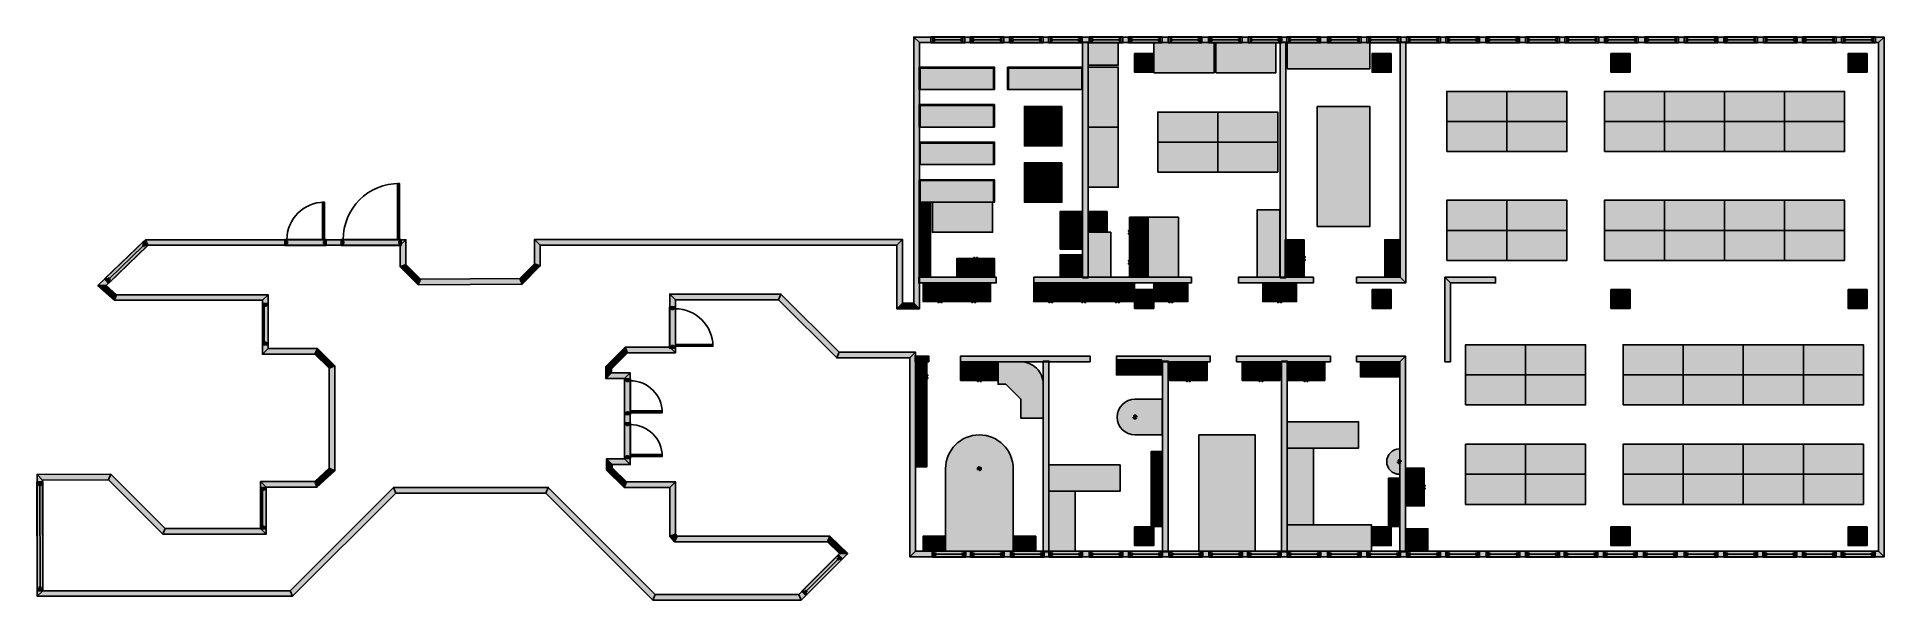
# Model space of a CAD drawing. Extents: x 454 to 49661, y 358 to 15361.
import ezdxf

# ---------------------------------------------------------------- set-up
doc = ezdxf.new("R2010")
doc.units = 0
doc.header["$LTSCALE"] = 501.19425
doc.header["$MEASUREMENT"] = 0
doc.linetypes.add('DASHED2', pattern=[0.375, 0.25, -0.125])
for name, color, linetype in [('MOUNTABLE', 7, 'CONTINUOUS'), ('OBSTACLE', 7, 'CONTINUOUS'), ('OCCUPIED', 7, 'CONTINUOUS'), ('WALL', 7, 'CONTINUOUS')]:
    doc.layers.add(name, color=color, linetype=linetype)
pattern_1 = [(45, (0, 0), (-2.2352, 2.2352), [])]

msp = doc.modelspace()

# ---------------------------------------------------------------- hatches: boundary and pattern name
at = {"layer": 'MOUNTABLE'}
for points in [[(30206, 14918), (29696, 14918), (29696, 14418), (30206, 14418)], [(36531, 14918), (36021, 14918), (36021, 14418), (36531, 14418)], [(42896, 14918), (42386, 14918), (42386, 14418), (42896, 14418)], [(49211, 14918), (48701, 14918), (48701, 14418), (49211, 14418)], [(23961, 14558), (23961, 13958), (25961, 13958), (25961, 14558)], [(26311, 14558), (26311, 13958), (28311, 13958), (28311, 14558)], [(23961, 13558), (23961, 12958), (25961, 12958), (25961, 13558)], [(23962, 12558), (23962, 11958), (25962, 11958), (25962, 12558)], [(23960, 11558), (23960, 10958), (25960, 10958), (25960, 11558)], [(37961, 8958), (39311, 8958), (39311, 8883), (39311, 8808), (38111, 8808)], [(38111, 8808), (38111, 6708), (38036, 6708), (37961, 6708), (37961, 8958)], [(30206, 8628), (29696, 8628), (29696, 8128), (30206, 8128)], [(36531, 8628), (36021, 8628), (36021, 8128), (36531, 8128)], [(42896, 8628), (42386, 8628), (42386, 8128), (42896, 8128)], [(49211, 8628), (48701, 8628), (48701, 8128), (49211, 8128)], [(30206, 2308), (29696, 2308), (29696, 1808), (30206, 1808)], [(36531, 2308), (36021, 2308), (36021, 1808), (36531, 1808)], [(42896, 2308), (42386, 2308), (42386, 1808), (42896, 1808)], [(49211, 2308), (48701, 2308), (48701, 1808), (49211, 1808)]]:
    msp.add_hatch(color=251, dxfattribs=at).paths.add_polyline_path(points)
at = {"layer": 'OBSTACLE'}
h = msp.add_hatch(dxfattribs=at)
h.set_pattern_fill('ANSI31', scale=25.4, style=0)
h.set_pattern_definition(pattern_1)
h.paths.add_polyline_path([(27761, 13508), (26761, 13508), (26761, 12458), (27761, 12458)], flags=0)
h = msp.add_hatch(dxfattribs=at)
h.set_pattern_fill('ANSI31', scale=25.4, style=0)
h.set_pattern_definition(pattern_1)
h.paths.add_polyline_path([(27761, 12008), (26761, 12008), (26761, 10958), (27761, 10958)], flags=0)
h = msp.add_hatch(dxfattribs=at)
h.set_pattern_fill('ANSI31', scale=25.4, style=0)
h.set_pattern_definition(pattern_1)
h.paths.add_polyline_path([(10061, 11459), (10061, 9959), (10111, 9959), (10111, 11459)], flags=0)
h = msp.add_hatch(dxfattribs=at)
h.set_pattern_fill('ANSI31', scale=25.4, style=0)
h.set_pattern_definition(pattern_1)
h.paths.add_polyline_path([(8061, 10959), (8061, 9959), (8111, 9959), (8111, 10959)], flags=0)
h = msp.add_hatch(dxfattribs=at)
h.set_pattern_fill('ANSI31', scale=25.4, style=0)
h.set_pattern_definition(pattern_1)
h.paths.add_polyline_path([(23960, 8958), (24260, 8958), (24260, 10958), (23960, 10958)], flags=0)
h = msp.add_hatch(dxfattribs=at)
h.set_pattern_fill('ANSI31', scale=25.4, style=0)
h.set_pattern_definition(pattern_1)
h.paths.add_polyline_path([(28311, 10708), (27711, 10708), (27711, 9708), (28311, 9708)], flags=0)
h = msp.add_hatch(dxfattribs=at)
h.set_pattern_fill('ANSI31', scale=25.4, style=0)
h.set_pattern_definition(pattern_1)
h.paths.add_polyline_path([(30061, 10558), (30061, 9758), (29586, 9758), (29586, 10558)], flags=0)
h.paths.add_polyline_path([(29586, 10558), (29561, 10558), (29561, 9758), (29586, 9758)], flags=0)
h = msp.add_hatch(dxfattribs=at)
h.set_pattern_fill('ANSI31', scale=25.4, style=0)
h.set_pattern_definition(pattern_1)
h.paths.add_polyline_path([(2364, 8803), (2260, 8912), (2296, 8946), (2331, 8910), (2365, 8874), (2400, 8838)], flags=0)
h.paths.add_polyline_path([(3410, 9809), (3307, 9917), (3270, 9883), (3305, 9846), (3340, 9810), (3374, 9774)], flags=0)
h = msp.add_hatch(dxfattribs=at)
h.set_pattern_fill('ANSI31', scale=25.4, style=0)
h.set_pattern_definition(pattern_1)
h.paths.add_polyline_path([(2331, 8910), (2367, 8945), (2401, 8909), (2365, 8874)], flags=0)
h.paths.add_polyline_path([(3305, 9846), (3269, 9812), (3304, 9776), (3340, 9810)], flags=0)
h = msp.add_hatch(dxfattribs=at)
h.set_pattern_fill('ANSI31', scale=25.4, style=0)
h.set_pattern_definition(pattern_1)
h.paths.add_polyline_path([(8161, 9809), (8161, 9959), (8111, 9959), (8111, 9909), (8111, 9859), (8111, 9809)], flags=0)
h.paths.add_polyline_path([(7061, 9809), (7061, 9959), (7111, 9959), (7111, 9909), (7111, 9859), (7111, 9809)], flags=0)
h = msp.add_hatch(dxfattribs=at)
h.set_pattern_fill('ANSI31', scale=25.4, style=0)
h.set_pattern_definition(pattern_1)
h.paths.add_polyline_path([(8111, 9909), (8091, 9909), (8091, 9859), (8111, 9859)], flags=0)
h.paths.add_polyline_path([(7111, 9909), (7131, 9909), (7131, 9859), (7111, 9859)], flags=0)
h = msp.add_hatch(dxfattribs=at)
h.set_pattern_fill('ANSI31', scale=25.4, style=0)
h.set_pattern_definition(pattern_1)
h.paths.add_polyline_path([(10161, 9809), (10161, 9959), (10111, 9959), (10111, 9909), (10111, 9859), (10111, 9809)], flags=0)
h.paths.add_polyline_path([(8561, 9809), (8561, 9959), (8611, 9959), (8611, 9909), (8611, 9859), (8611, 9809)], flags=0)
h = msp.add_hatch(dxfattribs=at)
h.set_pattern_fill('ANSI31', scale=25.4, style=0)
h.set_pattern_definition(pattern_1)
h.paths.add_polyline_path([(10111, 9909), (10091, 9909), (10091, 9859), (10111, 9859)], flags=0)
h.paths.add_polyline_path([(8611, 9909), (8631, 9909), (8631, 9859), (8611, 9859)], flags=0)
h = msp.add_hatch(dxfattribs=at)
h.set_pattern_fill('ANSI31', scale=25.4, style=0)
h.set_pattern_definition(pattern_1)
h.paths.add_polyline_path([(29561, 10208), (29536, 10208), (29536, 10183), (29561, 10183)], flags=0)
h.paths.add_polyline_path([(29561, 10133), (29536, 10133), (29536, 10108), (29561, 10108)], flags=0)
h = msp.add_hatch(dxfattribs=at)
h.set_pattern_fill('ANSI31', scale=25.4, style=0)
h.set_pattern_definition(pattern_1)
h.paths.add_polyline_path([(33711, 8958), (33711, 9958), (34186, 9958), (34186, 8958)], flags=0)
h.paths.add_polyline_path([(34186, 8958), (34211, 8958), (34211, 9958), (34186, 9958)], flags=0)
h = msp.add_hatch(dxfattribs=at)
h.set_pattern_fill('ANSI31', scale=25.4, style=0)
h.set_pattern_definition(pattern_1)
h.paths.add_polyline_path([(36761, 9958), (36361, 9958), (36361, 8958), (36761, 8958)], flags=0)
h = msp.add_hatch(dxfattribs=at)
h.set_pattern_fill('ANSI31', scale=25.4, style=0)
h.set_pattern_definition(pattern_1)
h.paths.add_polyline_path([(25961, 8958), (24961, 8958), (24961, 9433), (25961, 9433)], flags=0)
h.paths.add_polyline_path([(25961, 9433), (25961, 9458), (24961, 9458), (24961, 9433)], flags=0)
h = msp.add_hatch(dxfattribs=at)
h.set_pattern_fill('ANSI31', scale=25.4, style=0)
h.set_pattern_definition(pattern_1)
h.paths.add_polyline_path([(25511, 9458), (25511, 9483), (25486, 9483), (25486, 9458)], flags=0)
h.paths.add_polyline_path([(25436, 9458), (25436, 9483), (25411, 9483), (25411, 9458)], flags=0)
h = msp.add_hatch(dxfattribs=at)
h.set_pattern_fill('ANSI31', scale=25.4, style=0)
h.set_pattern_definition(pattern_1)
h.paths.add_polyline_path([(29561, 9408), (29536, 9408), (29536, 9383), (29561, 9383)], flags=0)
h.paths.add_polyline_path([(29561, 9333), (29536, 9333), (29536, 9308), (29561, 9308)], flags=0)
h = msp.add_hatch(dxfattribs=at)
h.set_pattern_fill('ANSI31', scale=25.4, style=0)
h.set_pattern_definition(pattern_1)
h.paths.add_polyline_path([(30061, 9758), (30061, 8958), (29586, 8958), (29586, 9758)], flags=0)
h.paths.add_polyline_path([(29586, 9758), (29561, 9758), (29561, 8958), (29586, 8958)], flags=0)
h = msp.add_hatch(dxfattribs=at)
h.set_pattern_fill('ANSI31', scale=25.4, style=0)
h.set_pattern_definition(pattern_1)
h.paths.add_polyline_path([(34211, 9408), (34236, 9408), (34236, 9433), (34211, 9433)], flags=0)
h.paths.add_polyline_path([(34211, 9483), (34236, 9483), (34236, 9508), (34211, 9508)], flags=0)
h = msp.add_hatch(dxfattribs=at)
h.set_pattern_fill('ANSI31', scale=25.4, style=0)
h.set_pattern_definition(pattern_1)
h.paths.add_polyline_path([(24061, 8808), (24961, 8808), (24961, 8333), (24061, 8333)], flags=0)
h.paths.add_polyline_path([(24061, 8333), (24061, 8308), (24961, 8308), (24961, 8333)], flags=0)
h = msp.add_hatch(dxfattribs=at)
h.set_pattern_fill('ANSI31', scale=25.4, style=0)
h.set_pattern_definition(pattern_1)
h.paths.add_polyline_path([(24961, 8808), (25861, 8808), (25861, 8333), (24961, 8333)], flags=0)
h.paths.add_polyline_path([(24961, 8333), (24961, 8308), (25861, 8308), (25861, 8333)], flags=0)
h = msp.add_hatch(dxfattribs=at)
h.set_pattern_fill('ANSI31', scale=25.4, style=0)
h.set_pattern_definition(pattern_1)
h.paths.add_polyline_path([(27011, 8808), (27911, 8808), (27911, 8333), (27011, 8333)], flags=0)
h.paths.add_polyline_path([(27011, 8333), (27011, 8308), (27911, 8308), (27911, 8333)], flags=0)
h = msp.add_hatch(dxfattribs=at)
h.set_pattern_fill('ANSI31', scale=25.4, style=0)
h.set_pattern_definition(pattern_1)
h.paths.add_polyline_path([(27891, 8808), (28791, 8808), (28791, 8333), (27891, 8333)], flags=0)
h.paths.add_polyline_path([(27891, 8333), (27891, 8308), (28791, 8308), (28791, 8333)], flags=0)
h = msp.add_hatch(dxfattribs=at)
h.set_pattern_fill('ANSI31', scale=25.4, style=0)
h.set_pattern_definition(pattern_1)
h.paths.add_polyline_path([(28791, 8808), (29691, 8808), (29691, 8333), (28791, 8333)], flags=0)
h.paths.add_polyline_path([(28791, 8333), (28791, 8308), (29691, 8308), (29691, 8333)], flags=0)
h = msp.add_hatch(dxfattribs=at)
h.set_pattern_fill('ANSI31', scale=25.4, style=0)
h.set_pattern_definition(pattern_1)
h.paths.add_polyline_path([(30211, 8808), (31111, 8808), (31111, 8333), (30211, 8333)], flags=0)
h.paths.add_polyline_path([(30211, 8333), (30211, 8308), (31111, 8308), (31111, 8333)], flags=0)
h = msp.add_hatch(dxfattribs=at)
h.set_pattern_fill('ANSI31', scale=25.4, style=0)
h.set_pattern_definition(pattern_1)
h.paths.add_polyline_path([(33111, 8808), (34011, 8808), (34011, 8333), (33111, 8333)], flags=0)
h.paths.add_polyline_path([(33111, 8333), (33111, 8308), (34011, 8308), (34011, 8333)], flags=0)
h = msp.add_hatch(dxfattribs=at)
h.set_pattern_fill('ANSI31', scale=25.4, style=0)
h.set_pattern_definition(pattern_1)
h.paths.add_polyline_path([(6611, 7158), (6461, 7158), (6461, 7208), (6511, 7208), (6561, 7208), (6611, 7208)], flags=0)
h.paths.add_polyline_path([(6611, 8258), (6461, 8258), (6461, 8208), (6511, 8208), (6561, 8208), (6611, 8208)], flags=0)
h = msp.add_hatch(dxfattribs=at)
h.set_pattern_fill('ANSI31', scale=25.4, style=0)
h.set_pattern_definition(pattern_1)
h.paths.add_polyline_path([(6511, 8208), (6511, 7208), (6461, 7208), (6461, 8208)], flags=0)
h = msp.add_hatch(dxfattribs=at)
h.set_pattern_fill('ANSI31', scale=25.4, style=0)
h.set_pattern_definition(pattern_1)
h.paths.add_polyline_path([(6511, 7208), (6511, 7228), (6561, 7228), (6561, 7208)], flags=0)
h.paths.add_polyline_path([(6511, 8208), (6511, 8188), (6561, 8188), (6561, 8208)], flags=0)
h = msp.add_hatch(dxfattribs=at)
h.set_pattern_fill('ANSI31', scale=25.4, style=0)
h.set_pattern_definition(pattern_1)
h.paths.add_polyline_path([(17311, 7068), (17461, 7068), (17461, 7118), (17411, 7118), (17361, 7118), (17311, 7118)], flags=0)
h.paths.add_polyline_path([(17311, 8168), (17461, 8168), (17461, 8118), (17411, 8118), (17361, 8118), (17311, 8118)], flags=0)
h = msp.add_hatch(dxfattribs=at)
h.set_pattern_fill('ANSI31', scale=25.4, style=0)
h.set_pattern_definition(pattern_1)
h.paths.add_polyline_path([(17411, 7118), (17411, 7138), (17361, 7138), (17361, 7118)], flags=0)
h.paths.add_polyline_path([(17411, 8118), (17411, 8098), (17361, 8098), (17361, 8118)], flags=0)
h = msp.add_hatch(dxfattribs=at)
h.set_pattern_fill('ANSI31', scale=25.4, style=0)
h.set_pattern_definition(pattern_1)
h.paths.add_polyline_path([(24461, 8308), (24461, 8283), (24486, 8283), (24486, 8308)], flags=0)
h.paths.add_polyline_path([(24536, 8308), (24536, 8283), (24561, 8283), (24561, 8308)], flags=0)
h = msp.add_hatch(dxfattribs=at)
h.set_pattern_fill('ANSI31', scale=25.4, style=0)
h.set_pattern_definition(pattern_1)
h.paths.add_polyline_path([(25361, 8308), (25361, 8283), (25386, 8283), (25386, 8308)], flags=0)
h.paths.add_polyline_path([(25436, 8308), (25436, 8283), (25461, 8283), (25461, 8308)], flags=0)
h = msp.add_hatch(dxfattribs=at)
h.set_pattern_fill('ANSI31', scale=25.4, style=0)
h.set_pattern_definition(pattern_1)
h.paths.add_polyline_path([(27411, 8308), (27411, 8283), (27436, 8283), (27436, 8308)], flags=0)
h.paths.add_polyline_path([(27486, 8308), (27486, 8283), (27511, 8283), (27511, 8308)], flags=0)
h = msp.add_hatch(dxfattribs=at)
h.set_pattern_fill('ANSI31', scale=25.4, style=0)
h.set_pattern_definition(pattern_1)
h.paths.add_polyline_path([(28291, 8308), (28291, 8283), (28316, 8283), (28316, 8308)], flags=0)
h.paths.add_polyline_path([(28366, 8308), (28366, 8283), (28391, 8283), (28391, 8308)], flags=0)
h = msp.add_hatch(dxfattribs=at)
h.set_pattern_fill('ANSI31', scale=25.4, style=0)
h.set_pattern_definition(pattern_1)
h.paths.add_polyline_path([(29191, 8308), (29191, 8283), (29216, 8283), (29216, 8308)], flags=0)
h.paths.add_polyline_path([(29266, 8308), (29266, 8283), (29291, 8283), (29291, 8308)], flags=0)
h = msp.add_hatch(dxfattribs=at)
h.set_pattern_fill('ANSI31', scale=25.4, style=0)
h.set_pattern_definition(pattern_1)
h.paths.add_polyline_path([(30611, 8308), (30611, 8283), (30636, 8283), (30636, 8308)], flags=0)
h.paths.add_polyline_path([(30686, 8308), (30686, 8283), (30711, 8283), (30711, 8308)], flags=0)
h = msp.add_hatch(dxfattribs=at)
h.set_pattern_fill('ANSI31', scale=25.4, style=0)
h.set_pattern_definition(pattern_1)
h.paths.add_polyline_path([(33511, 8308), (33511, 8283), (33536, 8283), (33536, 8308)], flags=0)
h.paths.add_polyline_path([(33586, 8308), (33586, 8283), (33611, 8283), (33611, 8308)], flags=0)
h = msp.add_hatch(dxfattribs=at)
h.set_pattern_fill('ANSI31', scale=25.4, style=0)
h.set_pattern_definition(pattern_1)
h.paths.add_polyline_path([(18461, 7168), (17461, 7168), (17461, 7118), (18461, 7118)], flags=0)
h = msp.add_hatch(dxfattribs=at)
h.set_pattern_fill('ANSI31', scale=25.4, style=0)
h.set_pattern_definition(pattern_1)
h.paths.add_polyline_path([(23861, 5908), (23861, 6708), (24136, 6708), (24136, 5908)], flags=0)
h.paths.add_polyline_path([(24136, 5908), (24161, 5908), (24161, 6708), (24136, 6708)], flags=0)
h = msp.add_hatch(dxfattribs=at)
h.set_pattern_fill('ANSI31', scale=25.4, style=0)
h.set_pattern_definition(pattern_1)
h.paths.add_polyline_path([(25061, 6708), (26061, 6708), (26061, 6233), (25061, 6233)], flags=0)
h.paths.add_polyline_path([(25061, 6233), (25061, 6208), (26061, 6208), (26061, 6233)], flags=0)
h = msp.add_hatch(dxfattribs=at)
h.set_pattern_fill('ANSI31', scale=25.4, style=0)
h.set_pattern_definition(pattern_1)
h.paths.add_polyline_path([(29211, 6758), (29211, 6358), (30411, 6358), (30411, 6758)], flags=0)
h = msp.add_hatch(dxfattribs=at)
h.set_pattern_fill('ANSI31', scale=25.4, style=0)
h.set_pattern_definition(pattern_1)
h.paths.add_polyline_path([(30628, 6708), (31628, 6708), (31628, 6233), (30628, 6233)], flags=0)
h.paths.add_polyline_path([(30628, 6233), (30628, 6208), (31628, 6208), (31628, 6233)], flags=0)
h = msp.add_hatch(dxfattribs=at)
h.set_pattern_fill('ANSI31', scale=25.4, style=0)
h.set_pattern_definition(pattern_1)
h.paths.add_polyline_path([(32561, 6708), (33561, 6708), (33561, 6233), (32561, 6233)], flags=0)
h.paths.add_polyline_path([(32561, 6233), (32561, 6208), (33561, 6208), (33561, 6233)], flags=0)
h = msp.add_hatch(dxfattribs=at)
h.set_pattern_fill('ANSI31', scale=25.4, style=0)
h.set_pattern_definition(pattern_1)
h.paths.add_polyline_path([(33761, 6708), (34761, 6708), (34761, 6233), (33761, 6233)], flags=0)
h.paths.add_polyline_path([(33761, 6233), (33761, 6208), (34761, 6208), (34761, 6233)], flags=0)
h = msp.add_hatch(dxfattribs=at)
h.set_pattern_fill('ANSI31', scale=25.4, style=0)
h.set_pattern_definition(pattern_1)
h.paths.add_polyline_path([(35711, 6708), (35711, 6308), (36761, 6308), (36761, 6708)], flags=0)
h = msp.add_hatch(dxfattribs=at)
h.set_pattern_fill('ANSI31', scale=25.4, style=0)
h.set_pattern_definition(pattern_1)
h.paths.add_polyline_path([(16111, 5300), (16261, 5300), (16261, 5350), (16211, 5350), (16161, 5350), (16111, 5350)], flags=0)
h.paths.add_polyline_path([(16111, 6250), (16261, 6250), (16261, 6200), (16211, 6200), (16161, 6200), (16111, 6200)], flags=0)
h = msp.add_hatch(dxfattribs=at)
h.set_pattern_fill('ANSI31', scale=25.4, style=0)
h.set_pattern_definition(pattern_1)
h.paths.add_polyline_path([(16211, 5350), (16211, 5370), (16161, 5370), (16161, 5350)], flags=0)
h.paths.add_polyline_path([(16211, 6200), (16211, 6180), (16161, 6180), (16161, 6200)], flags=0)
h = msp.add_hatch(dxfattribs=at)
h.set_pattern_fill('ANSI31', scale=25.4, style=0)
h.set_pattern_definition(pattern_1)
h.paths.add_polyline_path([(23861, 3908), (24161, 3908), (24161, 5908), (23861, 5908)], flags=0)
h = msp.add_hatch(dxfattribs=at)
h.set_pattern_fill('ANSI31', scale=25.4, style=0)
h.set_pattern_definition(pattern_1)
h.paths.add_polyline_path([(24161, 6258), (24186, 6258), (24186, 6283), (24161, 6283)], flags=0)
h.paths.add_polyline_path([(24161, 6333), (24186, 6333), (24186, 6358), (24161, 6358)], flags=0)
h = msp.add_hatch(dxfattribs=at)
h.set_pattern_fill('ANSI31', scale=25.4, style=0)
h.set_pattern_definition(pattern_1)
h.paths.add_polyline_path([(25511, 6208), (25511, 6183), (25536, 6183), (25536, 6208)], flags=0)
h.paths.add_polyline_path([(25586, 6208), (25586, 6183), (25611, 6183), (25611, 6208)], flags=0)
h = msp.add_hatch(dxfattribs=at)
h.set_pattern_fill('ANSI31', scale=25.4, style=0)
h.set_pattern_definition(pattern_1)
h.paths.add_polyline_path([(31078, 6208), (31078, 6183), (31103, 6183), (31103, 6208)], flags=0)
h.paths.add_polyline_path([(31153, 6208), (31153, 6183), (31178, 6183), (31178, 6208)], flags=0)
h = msp.add_hatch(dxfattribs=at)
h.set_pattern_fill('ANSI31', scale=25.4, style=0)
h.set_pattern_definition(pattern_1)
h.paths.add_polyline_path([(33011, 6208), (33011, 6183), (33036, 6183), (33036, 6208)], flags=0)
h.paths.add_polyline_path([(33086, 6208), (33086, 6183), (33111, 6183), (33111, 6208)], flags=0)
h = msp.add_hatch(dxfattribs=at)
h.set_pattern_fill('ANSI31', scale=25.4, style=0)
h.set_pattern_definition(pattern_1)
h.paths.add_polyline_path([(34211, 6208), (34211, 6183), (34236, 6183), (34236, 6208)], flags=0)
h.paths.add_polyline_path([(34286, 6208), (34286, 6183), (34311, 6183), (34311, 6208)], flags=0)
h = msp.add_hatch(dxfattribs=at)
h.set_pattern_fill('ANSI31', scale=25.4, style=0)
h.set_pattern_definition(pattern_1)
h.paths.add_polyline_path([(16111, 4133), (16261, 4133), (16261, 4183), (16211, 4183), (16161, 4183), (16111, 4183)], flags=0)
h.paths.add_polyline_path([(16111, 5083), (16261, 5083), (16261, 5033), (16211, 5033), (16161, 5033), (16111, 5033)], flags=0)
h = msp.add_hatch(dxfattribs=at)
h.set_pattern_fill('ANSI31', scale=25.4, style=0)
h.set_pattern_definition(pattern_1)
h.paths.add_polyline_path([(16211, 4183), (16211, 4203), (16161, 4203), (16161, 4183)], flags=0)
h.paths.add_polyline_path([(16211, 5033), (16211, 5013), (16161, 5013), (16161, 5033)], flags=0)
h = msp.add_hatch(dxfattribs=at)
h.set_pattern_fill('ANSI31', scale=25.4, style=0)
h.set_pattern_definition(pattern_1)
h.paths.add_polyline_path([(17111, 5400), (16261, 5400), (16261, 5350), (17111, 5350)], flags=0)
h = msp.add_hatch(dxfattribs=at)
h.set_pattern_fill('ANSI31', scale=25.4, style=0)
h.set_pattern_definition(pattern_1)
h.paths.add_polyline_path([(17111, 4233), (16261, 4233), (16261, 4183), (17111, 4183)], flags=0)
h = msp.add_hatch(dxfattribs=at)
h.set_pattern_fill('ANSI31', scale=25.4, style=0)
h.set_pattern_definition(pattern_1)
h.paths.add_polyline_path([(30441, 4318), (30141, 4318), (30141, 2318), (30441, 2318)], flags=0)
h = msp.add_hatch(dxfattribs=at)
h.set_pattern_fill('ANSI31', scale=25.4, style=0)
h.set_pattern_definition(pattern_1)
h.paths.add_polyline_path([(611, 608), (461, 608), (461, 658), (511, 658), (561, 658), (611, 658)], flags=0)
h.paths.add_polyline_path([(606, 3508), (456, 3508), (457, 3458), (507, 3458), (557, 3458), (607, 3458)], flags=0)
h = msp.add_hatch(dxfattribs=at)
h.set_pattern_fill('ANSI31', scale=25.4, style=0)
h.set_pattern_definition(pattern_1)
h.paths.add_polyline_path([(511, 658), (511, 708), (561, 708), (561, 658)], flags=0)
h.paths.add_polyline_path([(507, 3458), (507, 3408), (557, 3408), (557, 3458)], flags=0)
h = msp.add_hatch(dxfattribs=at)
h.set_pattern_fill('ANSI31', scale=25.4, style=0)
h.set_pattern_definition(pattern_1)
h.paths.add_polyline_path([(36761, 3608), (36461, 3608), (36461, 2316), (36761, 2316)], flags=0)
h = msp.add_hatch(dxfattribs=at)
h.set_pattern_fill('ANSI31', scale=25.4, style=0)
h.set_pattern_definition(pattern_1)
h.paths.add_polyline_path([(36911, 2868), (36911, 3868), (37386, 3868), (37386, 2868)], flags=0)
h.paths.add_polyline_path([(37386, 2868), (37411, 2868), (37411, 3868), (37386, 3868)], flags=0)
h = msp.add_hatch(dxfattribs=at)
h.set_pattern_fill('ANSI31', scale=25.4, style=0)
h.set_pattern_definition(pattern_1)
h.paths.add_polyline_path([(6561, 2258), (6411, 2258), (6411, 2308), (6461, 2308), (6511, 2308), (6561, 2308)], flags=0)
h.paths.add_polyline_path([(6561, 3358), (6411, 3358), (6411, 3308), (6461, 3308), (6511, 3308), (6561, 3308)], flags=0)
h = msp.add_hatch(dxfattribs=at)
h.set_pattern_fill('ANSI31', scale=25.4, style=0)
h.set_pattern_definition(pattern_1)
h.paths.add_polyline_path([(6461, 3308), (6461, 2308), (6411, 2308), (6411, 3308)], flags=0)
h = msp.add_hatch(dxfattribs=at)
h.set_pattern_fill('ANSI31', scale=25.4, style=0)
h.set_pattern_definition(pattern_1)
h.paths.add_polyline_path([(6461, 2308), (6461, 2328), (6511, 2328), (6511, 2308)], flags=0)
h.paths.add_polyline_path([(6461, 3308), (6461, 3288), (6511, 3288), (6511, 3308)], flags=0)
h = msp.add_hatch(dxfattribs=at)
h.set_pattern_fill('ANSI31', scale=25.4, style=0)
h.set_pattern_definition(pattern_1)
h.paths.add_polyline_path([(37411, 3318), (37436, 3318), (37436, 3343), (37411, 3343)], flags=0)
h.paths.add_polyline_path([(37411, 3393), (37436, 3393), (37436, 3418), (37411, 3418)], flags=0)
h = msp.add_hatch(dxfattribs=at)
h.set_pattern_fill('ANSI31', scale=25.4, style=0)
h.set_pattern_definition(pattern_1)
h.paths.add_polyline_path([(20936, 483), (20830, 589), (20866, 624), (20901, 589), (20936, 554), (20972, 518)], flags=0)
h.paths.add_polyline_path([(21911, 1458), (21805, 1564), (21770, 1529), (21805, 1493), (21841, 1458), (21876, 1423)], flags=0)
h = msp.add_hatch(dxfattribs=at)
h.set_pattern_fill('ANSI31', scale=25.4, style=0)
h.set_pattern_definition(pattern_1)
h.paths.add_polyline_path([(20901, 589), (20936, 624), (20972, 589), (20936, 554)], flags=0)
h.paths.add_polyline_path([(21805, 1493), (21770, 1458), (21805, 1423), (21841, 1458)], flags=0)
h = msp.add_hatch(dxfattribs=at)
h.set_pattern_fill('ANSI31', scale=25.4, style=0)
h.set_pattern_definition(pattern_1)
h.paths.add_polyline_path([(24301, 1508), (24301, 1658), (24351, 1658), (24351, 1608), (24351, 1558), (24351, 1508)], flags=0)
h.paths.add_polyline_path([(25201, 1508), (25201, 1658), (25151, 1658), (25151, 1608), (25151, 1558), (25151, 1508)], flags=0)
h = msp.add_hatch(dxfattribs=at)
h.set_pattern_fill('ANSI31', scale=25.4, style=0)
h.set_pattern_definition(pattern_1)
h.paths.add_polyline_path([(24351, 1608), (24401, 1608), (24401, 1558), (24351, 1558)], flags=0)
h.paths.add_polyline_path([(25151, 1608), (25101, 1608), (25101, 1558), (25151, 1558)], flags=0)
h = msp.add_hatch(dxfattribs=at)
h.set_pattern_fill('ANSI31', scale=25.4, style=0)
h.set_pattern_definition(pattern_1)
h.paths.add_polyline_path([(25321, 1508), (25321, 1658), (25371, 1658), (25371, 1608), (25371, 1558), (25371, 1508)], flags=0)
h.paths.add_polyline_path([(26221, 1508), (26221, 1658), (26171, 1658), (26171, 1608), (26171, 1558), (26171, 1508)], flags=0)
h = msp.add_hatch(dxfattribs=at)
h.set_pattern_fill('ANSI31', scale=25.4, style=0)
h.set_pattern_definition(pattern_1)
h.paths.add_polyline_path([(25371, 1608), (25421, 1608), (25421, 1558), (25371, 1558)], flags=0)
h.paths.add_polyline_path([(26171, 1608), (26121, 1608), (26121, 1558), (26171, 1558)], flags=0)
h = msp.add_hatch(dxfattribs=at)
h.set_pattern_fill('ANSI31', scale=25.4, style=0)
h.set_pattern_definition(pattern_1)
h.paths.add_polyline_path([(26386, 1508), (26386, 1658), (26436, 1658), (26436, 1608), (26436, 1558), (26436, 1508)], flags=0)
h.paths.add_polyline_path([(27286, 1508), (27286, 1658), (27236, 1658), (27236, 1608), (27236, 1558), (27236, 1508)], flags=0)
h = msp.add_hatch(dxfattribs=at)
h.set_pattern_fill('ANSI31', scale=25.4, style=0)
h.set_pattern_definition(pattern_1)
h.paths.add_polyline_path([(26436, 1608), (26486, 1608), (26486, 1558), (26436, 1558)], flags=0)
h.paths.add_polyline_path([(27236, 1608), (27186, 1608), (27186, 1558), (27236, 1558)], flags=0)
h = msp.add_hatch(dxfattribs=at)
h.set_pattern_fill('ANSI31', scale=25.4, style=0)
h.set_pattern_definition(pattern_1)
h.paths.add_polyline_path([(27411, 1508), (27411, 1658), (27461, 1658), (27461, 1608), (27461, 1558), (27461, 1508)], flags=0)
h.paths.add_polyline_path([(28311, 1508), (28311, 1658), (28261, 1658), (28261, 1608), (28261, 1558), (28261, 1508)], flags=0)
h = msp.add_hatch(dxfattribs=at)
h.set_pattern_fill('ANSI31', scale=25.4, style=0)
h.set_pattern_definition(pattern_1)
h.paths.add_polyline_path([(27461, 1608), (27511, 1608), (27511, 1558), (27461, 1558)], flags=0)
h.paths.add_polyline_path([(28261, 1608), (28211, 1608), (28211, 1558), (28261, 1558)], flags=0)
h = msp.add_hatch(dxfattribs=at)
h.set_pattern_fill('ANSI31', scale=25.4, style=0)
h.set_pattern_definition(pattern_1)
h.paths.add_polyline_path([(28481, 1508), (28481, 1658), (28531, 1658), (28531, 1608), (28531, 1558), (28531, 1508)], flags=0)
h.paths.add_polyline_path([(29381, 1508), (29381, 1658), (29331, 1658), (29331, 1608), (29331, 1558), (29331, 1508)], flags=0)
h = msp.add_hatch(dxfattribs=at)
h.set_pattern_fill('ANSI31', scale=25.4, style=0)
h.set_pattern_definition(pattern_1)
h.paths.add_polyline_path([(28531, 1608), (28581, 1608), (28581, 1558), (28531, 1558)], flags=0)
h.paths.add_polyline_path([(29331, 1608), (29281, 1608), (29281, 1558), (29331, 1558)], flags=0)
h = msp.add_hatch(dxfattribs=at)
h.set_pattern_fill('ANSI31', scale=25.4, style=0)
h.set_pattern_definition(pattern_1)
h.paths.add_polyline_path([(29536, 1508), (29536, 1658), (29586, 1658), (29586, 1608), (29586, 1558), (29586, 1508)], flags=0)
h.paths.add_polyline_path([(30436, 1508), (30436, 1658), (30386, 1658), (30386, 1608), (30386, 1558), (30386, 1508)], flags=0)
h = msp.add_hatch(dxfattribs=at)
h.set_pattern_fill('ANSI31', scale=25.4, style=0)
h.set_pattern_definition(pattern_1)
h.paths.add_polyline_path([(29586, 1608), (29636, 1608), (29636, 1558), (29586, 1558)], flags=0)
h.paths.add_polyline_path([(30386, 1608), (30336, 1608), (30336, 1558), (30386, 1558)], flags=0)
h = msp.add_hatch(dxfattribs=at)
h.set_pattern_fill('ANSI31', scale=25.4, style=0)
h.set_pattern_definition(pattern_1)
h.paths.add_polyline_path([(30611, 1508), (30611, 1658), (30661, 1658), (30661, 1608), (30661, 1558), (30661, 1508)], flags=0)
h.paths.add_polyline_path([(31511, 1508), (31511, 1658), (31461, 1658), (31461, 1608), (31461, 1558), (31461, 1508)], flags=0)
h = msp.add_hatch(dxfattribs=at)
h.set_pattern_fill('ANSI31', scale=25.4, style=0)
h.set_pattern_definition(pattern_1)
h.paths.add_polyline_path([(30661, 1608), (30711, 1608), (30711, 1558), (30661, 1558)], flags=0)
h.paths.add_polyline_path([(31461, 1608), (31411, 1608), (31411, 1558), (31461, 1558)], flags=0)
h = msp.add_hatch(dxfattribs=at)
h.set_pattern_fill('ANSI31', scale=25.4, style=0)
h.set_pattern_definition(pattern_1)
h.paths.add_polyline_path([(31671, 1508), (31671, 1658), (31721, 1658), (31721, 1608), (31721, 1558), (31721, 1508)], flags=0)
h.paths.add_polyline_path([(32571, 1508), (32571, 1658), (32521, 1658), (32521, 1608), (32521, 1558), (32521, 1508)], flags=0)
h = msp.add_hatch(dxfattribs=at)
h.set_pattern_fill('ANSI31', scale=25.4, style=0)
h.set_pattern_definition(pattern_1)
h.paths.add_polyline_path([(31721, 1608), (31771, 1608), (31771, 1558), (31721, 1558)], flags=0)
h.paths.add_polyline_path([(32521, 1608), (32471, 1608), (32471, 1558), (32521, 1558)], flags=0)
h = msp.add_hatch(dxfattribs=at)
h.set_pattern_fill('ANSI31', scale=25.4, style=0)
h.set_pattern_definition(pattern_1)
h.paths.add_polyline_path([(32701, 1508), (32701, 1658), (32751, 1658), (32751, 1608), (32751, 1558), (32751, 1508)], flags=0)
h.paths.add_polyline_path([(33601, 1508), (33601, 1658), (33551, 1658), (33551, 1608), (33551, 1558), (33551, 1508)], flags=0)
h = msp.add_hatch(dxfattribs=at)
h.set_pattern_fill('ANSI31', scale=25.4, style=0)
h.set_pattern_definition(pattern_1)
h.paths.add_polyline_path([(32751, 1608), (32801, 1608), (32801, 1558), (32751, 1558)], flags=0)
h.paths.add_polyline_path([(33551, 1608), (33501, 1608), (33501, 1558), (33551, 1558)], flags=0)
h = msp.add_hatch(dxfattribs=at)
h.set_pattern_fill('ANSI31', scale=25.4, style=0)
h.set_pattern_definition(pattern_1)
h.paths.add_polyline_path([(33761, 1508), (33761, 1658), (33811, 1658), (33811, 1608), (33811, 1558), (33811, 1508)], flags=0)
h.paths.add_polyline_path([(34661, 1508), (34661, 1658), (34611, 1658), (34611, 1608), (34611, 1558), (34611, 1508)], flags=0)
h = msp.add_hatch(dxfattribs=at)
h.set_pattern_fill('ANSI31', scale=25.4, style=0)
h.set_pattern_definition(pattern_1)
h.paths.add_polyline_path([(33811, 1608), (33861, 1608), (33861, 1558), (33811, 1558)], flags=0)
h.paths.add_polyline_path([(34611, 1608), (34561, 1608), (34561, 1558), (34611, 1558)], flags=0)
h = msp.add_hatch(dxfattribs=at)
h.set_pattern_fill('ANSI31', scale=25.4, style=0)
h.set_pattern_definition(pattern_1)
h.paths.add_polyline_path([(34831, 1508), (34831, 1658), (34881, 1658), (34881, 1608), (34881, 1558), (34881, 1508)], flags=0)
h.paths.add_polyline_path([(35731, 1508), (35731, 1658), (35681, 1658), (35681, 1608), (35681, 1558), (35681, 1508)], flags=0)
h = msp.add_hatch(dxfattribs=at)
h.set_pattern_fill('ANSI31', scale=25.4, style=0)
h.set_pattern_definition(pattern_1)
h.paths.add_polyline_path([(34881, 1608), (34931, 1608), (34931, 1558), (34881, 1558)], flags=0)
h.paths.add_polyline_path([(35681, 1608), (35631, 1608), (35631, 1558), (35681, 1558)], flags=0)
h = msp.add_hatch(dxfattribs=at)
h.set_pattern_fill('ANSI31', scale=25.4, style=0)
h.set_pattern_definition(pattern_1)
h.paths.add_polyline_path([(35881, 1508), (35881, 1658), (35931, 1658), (35931, 1608), (35931, 1558), (35931, 1508)], flags=0)
h.paths.add_polyline_path([(36781, 1508), (36781, 1658), (36731, 1658), (36731, 1608), (36731, 1558), (36731, 1508)], flags=0)
h = msp.add_hatch(dxfattribs=at)
h.set_pattern_fill('ANSI31', scale=25.4, style=0)
h.set_pattern_definition(pattern_1)
h.paths.add_polyline_path([(35931, 1608), (35981, 1608), (35981, 1558), (35931, 1558)], flags=0)
h.paths.add_polyline_path([(36731, 1608), (36681, 1608), (36681, 1558), (36731, 1558)], flags=0)
h = msp.add_hatch(dxfattribs=at)
h.set_pattern_fill('ANSI31', scale=25.4, style=0)
h.set_pattern_definition(pattern_1)
h.paths.add_polyline_path([(36941, 1508), (36941, 1658), (36991, 1658), (36991, 1608), (36991, 1558), (36991, 1508)], flags=0)
h.paths.add_polyline_path([(37841, 1508), (37841, 1658), (37791, 1658), (37791, 1608), (37791, 1558), (37791, 1508)], flags=0)
h = msp.add_hatch(dxfattribs=at)
h.set_pattern_fill('ANSI31', scale=25.4, style=0)
h.set_pattern_definition(pattern_1)
h.paths.add_polyline_path([(36991, 1608), (37041, 1608), (37041, 1558), (36991, 1558)], flags=0)
h.paths.add_polyline_path([(37791, 1608), (37741, 1608), (37741, 1558), (37791, 1558)], flags=0)
h = msp.add_hatch(dxfattribs=at)
h.set_pattern_fill('ANSI31', scale=25.4, style=0)
h.set_pattern_definition(pattern_1)
h.paths.add_polyline_path([(37986, 1508), (37986, 1658), (38036, 1658), (38036, 1608), (38036, 1558), (38036, 1508)], flags=0)
h.paths.add_polyline_path([(38886, 1508), (38886, 1658), (38836, 1658), (38836, 1608), (38836, 1558), (38836, 1508)], flags=0)
h = msp.add_hatch(dxfattribs=at)
h.set_pattern_fill('ANSI31', scale=25.4, style=0)
h.set_pattern_definition(pattern_1)
h.paths.add_polyline_path([(38036, 1608), (38086, 1608), (38086, 1558), (38036, 1558)], flags=0)
h.paths.add_polyline_path([(38836, 1608), (38786, 1608), (38786, 1558), (38836, 1558)], flags=0)
h = msp.add_hatch(dxfattribs=at)
h.set_pattern_fill('ANSI31', scale=25.4, style=0)
h.set_pattern_definition(pattern_1)
h.paths.add_polyline_path([(39061, 1508), (39061, 1658), (39111, 1658), (39111, 1608), (39111, 1558), (39111, 1508)], flags=0)
h.paths.add_polyline_path([(39961, 1508), (39961, 1658), (39911, 1658), (39911, 1608), (39911, 1558), (39911, 1508)], flags=0)
h = msp.add_hatch(dxfattribs=at)
h.set_pattern_fill('ANSI31', scale=25.4, style=0)
h.set_pattern_definition(pattern_1)
h.paths.add_polyline_path([(39111, 1608), (39161, 1608), (39161, 1558), (39111, 1558)], flags=0)
h.paths.add_polyline_path([(39911, 1608), (39861, 1608), (39861, 1558), (39911, 1558)], flags=0)
h = msp.add_hatch(dxfattribs=at)
h.set_pattern_fill('ANSI31', scale=25.4, style=0)
h.set_pattern_definition(pattern_1)
h.paths.add_polyline_path([(40111, 1508), (40111, 1658), (40161, 1658), (40161, 1608), (40161, 1558), (40161, 1508)], flags=0)
h.paths.add_polyline_path([(41011, 1508), (41011, 1658), (40961, 1658), (40961, 1608), (40961, 1558), (40961, 1508)], flags=0)
h = msp.add_hatch(dxfattribs=at)
h.set_pattern_fill('ANSI31', scale=25.4, style=0)
h.set_pattern_definition(pattern_1)
h.paths.add_polyline_path([(40161, 1608), (40211, 1608), (40211, 1558), (40161, 1558)], flags=0)
h.paths.add_polyline_path([(40961, 1608), (40911, 1608), (40911, 1558), (40961, 1558)], flags=0)
h = msp.add_hatch(dxfattribs=at)
h.set_pattern_fill('ANSI31', scale=25.4, style=0)
h.set_pattern_definition(pattern_1)
h.paths.add_polyline_path([(41136, 1508), (41136, 1658), (41186, 1658), (41186, 1608), (41186, 1558), (41186, 1508)], flags=0)
h.paths.add_polyline_path([(42036, 1508), (42036, 1658), (41986, 1658), (41986, 1608), (41986, 1558), (41986, 1508)], flags=0)
h = msp.add_hatch(dxfattribs=at)
h.set_pattern_fill('ANSI31', scale=25.4, style=0)
h.set_pattern_definition(pattern_1)
h.paths.add_polyline_path([(41186, 1608), (41236, 1608), (41236, 1558), (41186, 1558)], flags=0)
h.paths.add_polyline_path([(41986, 1608), (41936, 1608), (41936, 1558), (41986, 1558)], flags=0)
h = msp.add_hatch(dxfattribs=at)
h.set_pattern_fill('ANSI31', scale=25.4, style=0)
h.set_pattern_definition(pattern_1)
h.paths.add_polyline_path([(42186, 1508), (42186, 1658), (42236, 1658), (42236, 1608), (42236, 1558), (42236, 1508)], flags=0)
h.paths.add_polyline_path([(43086, 1508), (43086, 1658), (43036, 1658), (43036, 1608), (43036, 1558), (43036, 1508)], flags=0)
h = msp.add_hatch(dxfattribs=at)
h.set_pattern_fill('ANSI31', scale=25.4, style=0)
h.set_pattern_definition(pattern_1)
h.paths.add_polyline_path([(42236, 1608), (42286, 1608), (42286, 1558), (42236, 1558)], flags=0)
h.paths.add_polyline_path([(43036, 1608), (42986, 1608), (42986, 1558), (43036, 1558)], flags=0)
h = msp.add_hatch(dxfattribs=at)
h.set_pattern_fill('ANSI31', scale=25.4, style=0)
h.set_pattern_definition(pattern_1)
h.paths.add_polyline_path([(43251, 1508), (43251, 1658), (43301, 1658), (43301, 1608), (43301, 1558), (43301, 1508)], flags=0)
h.paths.add_polyline_path([(44151, 1508), (44151, 1658), (44101, 1658), (44101, 1608), (44101, 1558), (44101, 1508)], flags=0)
h = msp.add_hatch(dxfattribs=at)
h.set_pattern_fill('ANSI31', scale=25.4, style=0)
h.set_pattern_definition(pattern_1)
h.paths.add_polyline_path([(43301, 1608), (43351, 1608), (43351, 1558), (43301, 1558)], flags=0)
h.paths.add_polyline_path([(44101, 1608), (44051, 1608), (44051, 1558), (44101, 1558)], flags=0)
h = msp.add_hatch(dxfattribs=at)
h.set_pattern_fill('ANSI31', scale=25.4, style=0)
h.set_pattern_definition(pattern_1)
h.paths.add_polyline_path([(44336, 1508), (44336, 1658), (44386, 1658), (44386, 1608), (44386, 1558), (44386, 1508)], flags=0)
h.paths.add_polyline_path([(45236, 1508), (45236, 1658), (45186, 1658), (45186, 1608), (45186, 1558), (45186, 1508)], flags=0)
h = msp.add_hatch(dxfattribs=at)
h.set_pattern_fill('ANSI31', scale=25.4, style=0)
h.set_pattern_definition(pattern_1)
h.paths.add_polyline_path([(44386, 1608), (44436, 1608), (44436, 1558), (44386, 1558)], flags=0)
h.paths.add_polyline_path([(45186, 1608), (45136, 1608), (45136, 1558), (45186, 1558)], flags=0)
h = msp.add_hatch(dxfattribs=at)
h.set_pattern_fill('ANSI31', scale=25.4, style=0)
h.set_pattern_definition(pattern_1)
h.paths.add_polyline_path([(45391, 1508), (45391, 1658), (45441, 1658), (45441, 1608), (45441, 1558), (45441, 1508)], flags=0)
h.paths.add_polyline_path([(46291, 1508), (46291, 1658), (46241, 1658), (46241, 1608), (46241, 1558), (46241, 1508)], flags=0)
h = msp.add_hatch(dxfattribs=at)
h.set_pattern_fill('ANSI31', scale=25.4, style=0)
h.set_pattern_definition(pattern_1)
h.paths.add_polyline_path([(45441, 1608), (45491, 1608), (45491, 1558), (45441, 1558)], flags=0)
h.paths.add_polyline_path([(46241, 1608), (46191, 1608), (46191, 1558), (46241, 1558)], flags=0)
h = msp.add_hatch(dxfattribs=at)
h.set_pattern_fill('ANSI31', scale=25.4, style=0)
h.set_pattern_definition(pattern_1)
h.paths.add_polyline_path([(46436, 1508), (46436, 1658), (46486, 1658), (46486, 1608), (46486, 1558), (46486, 1508)], flags=0)
h.paths.add_polyline_path([(47336, 1508), (47336, 1658), (47286, 1658), (47286, 1608), (47286, 1558), (47286, 1508)], flags=0)
h = msp.add_hatch(dxfattribs=at)
h.set_pattern_fill('ANSI31', scale=25.4, style=0)
h.set_pattern_definition(pattern_1)
h.paths.add_polyline_path([(46486, 1608), (46536, 1608), (46536, 1558), (46486, 1558)], flags=0)
h.paths.add_polyline_path([(47286, 1608), (47236, 1608), (47236, 1558), (47286, 1558)], flags=0)
h = msp.add_hatch(dxfattribs=at)
h.set_pattern_fill('ANSI31', scale=25.4, style=0)
h.set_pattern_definition(pattern_1)
h.paths.add_polyline_path([(47486, 1508), (47486, 1658), (47536, 1658), (47536, 1608), (47536, 1558), (47536, 1508)], flags=0)
h.paths.add_polyline_path([(48386, 1508), (48386, 1658), (48336, 1658), (48336, 1608), (48336, 1558), (48336, 1508)], flags=0)
h = msp.add_hatch(dxfattribs=at)
h.set_pattern_fill('ANSI31', scale=25.4, style=0)
h.set_pattern_definition(pattern_1)
h.paths.add_polyline_path([(47536, 1608), (47586, 1608), (47586, 1558), (47536, 1558)], flags=0)
h.paths.add_polyline_path([(48336, 1608), (48286, 1608), (48286, 1558), (48336, 1558)], flags=0)
h = msp.add_hatch(dxfattribs=at)
h.set_pattern_fill('ANSI31', scale=25.4, style=0)
h.set_pattern_definition(pattern_1)
h.paths.add_polyline_path([(48521, 1508), (48521, 1658), (48571, 1658), (48571, 1608), (48571, 1558), (48571, 1508)], flags=0)
h.paths.add_polyline_path([(49421, 1508), (49421, 1658), (49371, 1658), (49371, 1608), (49371, 1558), (49371, 1508)], flags=0)
h = msp.add_hatch(dxfattribs=at)
h.set_pattern_fill('ANSI31', scale=25.4, style=0)
h.set_pattern_definition(pattern_1)
h.paths.add_polyline_path([(48571, 1608), (48621, 1608), (48621, 1558), (48571, 1558)], flags=0)
h.paths.add_polyline_path([(49371, 1608), (49321, 1608), (49321, 1558), (49371, 1558)], flags=0)
at = {"layer": 'OCCUPIED'}
for points in [[(28461, 14608), (29261, 14608), (29261, 15208), (28461, 15208)], [(30211, 14408), (31811, 14408), (31811, 15208), (30211, 15208)], [(31861, 14408), (33461, 14408), (33461, 15208), (31861, 15208)], [(33761, 14508), (35961, 14508), (35961, 15208), (33761, 15208)], [(28461, 14558), (28461, 12958), (29261, 12958), (29261, 14558)], [(38011, 13108), (39611, 13108), (39611, 13908), (38011, 13908)], [(39611, 13108), (41211, 13108), (41211, 13908), (39611, 13908)], [(42211, 13108), (43811, 13108), (43811, 13908), (42211, 13908)], [(43811, 13108), (45411, 13108), (45411, 13908), (43811, 13908)], [(45411, 13108), (47011, 13108), (47011, 13908), (45411, 13908)], [(47011, 13108), (48611, 13108), (48611, 13908), (47011, 13908)], [(30311, 12558), (31911, 12558), (31911, 13358), (30311, 13358)], [(31911, 12558), (33511, 12558), (33511, 13358), (31911, 13358)], [(34561, 10308), (35961, 10308), (35961, 13508), (34561, 13508)], [(28461, 12958), (28461, 11358), (29261, 11358), (29261, 12958)], [(38011, 12308), (39611, 12308), (39611, 13108), (38011, 13108)], [(39611, 12308), (41211, 12308), (41211, 13108), (39611, 13108)], [(42211, 12308), (43811, 12308), (43811, 13108), (42211, 13108)], [(43811, 12308), (45411, 12308), (45411, 13108), (43811, 13108)], [(45411, 12308), (47011, 12308), (47011, 13108), (45411, 13108)], [(47011, 12308), (48611, 12308), (48611, 13108), (47011, 13108)], [(30311, 11758), (31911, 11758), (31911, 12558), (30311, 12558)], [(31911, 11758), (33511, 11758), (33511, 12558), (31911, 12558)], [(25911, 10958), (24311, 10958), (24311, 10158), (25911, 10158)], [(38011, 10208), (39611, 10208), (39611, 11008), (38011, 11008)], [(39611, 10208), (41211, 10208), (41211, 11008), (39611, 11008)], [(42211, 10208), (43811, 10208), (43811, 11008), (42211, 11008)], [(43811, 10208), (45411, 10208), (45411, 11008), (43811, 11008)], [(45411, 10208), (47011, 10208), (47011, 11008), (45411, 11008)], [(47011, 10208), (48611, 10208), (48611, 11008), (47011, 11008)], [(28961, 10158), (28961, 10708), (28461, 10708), (28461, 10158)], [(28676, 10418), (28676, 10448), (28525, 10448), (28525, 10418)], [(28903, 10607, 0.414214), (28876, 10634), (28645, 10634, 0.414214), (28617, 10607), (28617, 10259, 0.414214), (28645, 10232), (28876, 10232, 0.414214), (28903, 10259)], [(30061, 10558), (30061, 8958), (30861, 8958), (30861, 10558)], [(32961, 8958), (33561, 8958), (33561, 10758), (32961, 10758)], [(28461, 8958), (29061, 8958), (29061, 10158), (28461, 10158)], [(38011, 9408), (39611, 9408), (39611, 10208), (38011, 10208)], [(39611, 9408), (41211, 9408), (41211, 10208), (39611, 10208)], [(42211, 9408), (43811, 9408), (43811, 10208), (42211, 10208)], [(43811, 9408), (45411, 9408), (45411, 10208), (43811, 10208)], [(45411, 9408), (47011, 9408), (47011, 10208), (45411, 10208)], [(47011, 9408), (48611, 9408), (48611, 10208), (47011, 10208)], [(27711, 8958), (28311, 8958), (28311, 9558), (27711, 9558)], [(38511, 6358), (40111, 6358), (40111, 7158), (38511, 7158)], [(40111, 6358), (41711, 6358), (41711, 7158), (40111, 7158)], [(42711, 6358), (44311, 6358), (44311, 7158), (42711, 7158)], [(44311, 6358), (45911, 6358), (45911, 7158), (44311, 7158)], [(45911, 6358), (47511, 6358), (47511, 7158), (45911, 7158)], [(47511, 6358), (49111, 6358), (49111, 7158), (47511, 7158)], [(27261, 5208), (27261, 6108, 0.414223), (26661, 6708), (26061, 6708), (26061, 6108), (26261, 6108), (26661, 5708), (26661, 5208)], [(38511, 5558), (40111, 5558), (40111, 6358), (38511, 6358)], [(40111, 5558), (41711, 5558), (41711, 6358), (40111, 6358)], [(42711, 5558), (44311, 5558), (44311, 6358), (42711, 6358)], [(44311, 5558), (45911, 5558), (45911, 6358), (44311, 6358)], [(45911, 5558), (47511, 5558), (47511, 6358), (45911, 6358)], [(47511, 5558), (49111, 5558), (49111, 6358), (47511, 6358)], [(30431, 4758), (29706, 4758, -1), (29706, 5708), (30431, 5708)], [(29756, 5233, -1), (29656, 5233, -1)], [(33761, 4408), (35661, 4408), (35661, 5108), (33761, 5108)], [(24661, 1658), (24661, 3858, -1), (26461, 3858), (26461, 1658)], [(31411, 1658), (32911, 1658), (32911, 4758), (31411, 4758)], [(38511, 3708), (40111, 3708), (40111, 4508), (38511, 4508)], [(40111, 3708), (41711, 3708), (41711, 4508), (40111, 4508)], [(42711, 3708), (44311, 3708), (44311, 4508), (42711, 4508)], [(44311, 3708), (45911, 3708), (45911, 4508), (44311, 4508)], [(45911, 3708), (47511, 3708), (47511, 4508), (45911, 4508)], [(47511, 3708), (49111, 3708), (49111, 4508), (47511, 4508)], [(27411, 3258), (29311, 3258), (29311, 3958), (27411, 3958)], [(33761, 4408), (33761, 2358), (34461, 2358), (34461, 4408)], [(36761, 3708), (36749, 3708, -1), (36749, 4383), (36761, 4383)], [(36799, 4045, -1), (36699, 4045, -1)], [(25561, 3808, -1), (25561, 3908, -1)], [(38511, 2908), (40111, 2908), (40111, 3708), (38511, 3708)], [(40111, 2908), (41711, 2908), (41711, 3708), (40111, 3708)], [(42711, 2908), (44311, 2908), (44311, 3708), (42711, 3708)], [(44311, 2908), (45911, 2908), (45911, 3708), (44311, 3708)], [(45911, 2908), (47511, 2908), (47511, 3708), (45911, 3708)], [(47511, 2908), (49111, 2908), (49111, 3708), (47511, 3708)], [(27411, 3258), (27411, 1658), (28111, 1658), (28111, 3258)], [(24061, 1658), (24661, 1658), (24661, 2058), (24061, 2058)], [(26461, 1658), (27061, 1658), (27061, 2058), (26461, 2058)], [(33761, 1658), (36011, 1658), (36011, 2358), (33761, 2358)], [(36911, 1658), (37511, 1658), (37511, 2258), (36911, 2258)]]:
    msp.add_hatch(color=254, dxfattribs=at).paths.add_polyline_path(points)
h = msp.add_hatch(color=254, dxfattribs=at)
h.paths.add_polyline_path([(28945, 10664, 0.414214), (28917, 10692), (28505, 10692, 0.414214), (28478, 10664), (28478, 10202, 0.414214), (28505, 10174), (28917, 10174, 0.414214), (28945, 10202)])
h.paths.add_polyline_path([(28918, 10636, 0.414214), (28891, 10663), (28630, 10663, 0.414214), (28602, 10636), (28602, 10230, 0.414214), (28630, 10203), (28891, 10203, 0.414214), (28918, 10230)])
at = {"layer": 'WALL'}
for points in [[(23812, 15358), (49661, 15358), (49511, 15208), (23962, 15208)], [(23812, 8268), (23812, 15358), (23962, 15208), (23962, 8118)], [(49661, 15358), (49661, 1508), (49511, 1658), (49511, 15208)], [(28311, 15208), (28461, 15208), (28461, 15223), (28311, 15223)], [(28311, 8958), (28311, 15208), (28461, 15208), (28461, 8958)], [(33576, 15208), (33726, 15208), (33726, 15223), (33576, 15223)], [(33576, 8958), (33576, 15208), (33726, 15208), (33726, 8958)], [(36771, 15208), (36921, 15208), (36921, 15223), (36771, 15223)], [(36921, 15208), (36921, 8808), (36771, 8958), (36771, 15208)], [(2078, 8736), (3350, 9959), (3410, 9809), (2299, 8741)], [(10132, 9809), (3410, 9809), (3350, 9959), (10282, 9959)], [(10132, 9237), (10132, 9809), (10282, 9959), (10282, 9299)], [(13711, 9965), (23511, 9965), (23361, 9815), (13861, 9815)], [(13861, 9815), (13861, 9258), (13711, 9320), (13711, 9965)], [(23361, 8118), (23361, 9815), (23511, 9965), (23511, 8268)], [(10282, 9299), (10673, 8908), (10611, 8758), (10132, 9237)], [(10673, 8908), (13314, 8923), (13376, 8773), (10611, 8758)], [(13314, 8923), (13711, 9320), (13861, 9258), (13376, 8773)], [(23962, 8808), (23962, 8958), (23947, 8958), (23947, 8808)], [(23962, 8958), (26012, 8958), (26012, 8883), (26012, 8808), (23962, 8808)], [(27011, 8958), (31211, 8958), (31211, 8883), (31211, 8808), (27011, 8808), (27011, 8883)], [(28461, 8958), (28311, 8958), (28311, 8943), (28461, 8943)], [(32461, 8958), (34461, 8958), (34461, 8883), (34461, 8808), (32461, 8808), (32461, 8883)], [(33726, 8958), (33576, 8958), (33576, 8943), (33726, 8943)], [(35611, 8958), (36771, 8958), (36921, 8808), (35611, 8808), (35611, 8883)], [(2299, 8741), (2576, 8494), (2519, 8344), (2078, 8736)], [(2576, 8494), (6611, 8494), (6461, 8344), (2519, 8344)], [(6611, 8494), (6611, 7058), (6461, 6908), (6461, 8344)], [(17311, 7094), (17311, 8508), (17461, 8358), (17461, 6944)], [(17311, 8508), (20274, 8508), (20211, 8358), (17461, 8358)], [(20274, 8508), (21824, 6958), (21761, 6808), (20211, 8358)], [(23511, 8268), (23812, 8268), (23962, 8118), (23361, 8118)], [(6611, 7058), (7924, 7058), (7861, 6908), (6461, 6908)], [(7924, 7058), (8386, 6595), (8236, 6533), (7861, 6908)], [(15611, 6580), (16125, 7094), (16187, 6944), (15761, 6518)], [(16125, 7094), (17311, 7094), (17461, 6944), (16187, 6944)], [(21824, 6958), (23861, 6958), (23711, 6808), (21761, 6808)], [(23861, 6958), (23861, 1658), (23711, 1508), (23711, 6808)], [(8386, 6595), (8386, 3803), (8236, 3869), (8236, 6533)], [(15611, 6258), (15611, 6580), (15761, 6518), (15761, 6408)], [(15761, 6408), (16261, 6408), (16111, 6258), (15611, 6258)], [(16111, 4118), (16111, 6258), (16261, 6408), (16261, 3968)], [(23861, 6708), (23861, 6858), (23846, 6858), (23846, 6708)], [(23861, 6858), (24211, 6858), (24211, 6783), (24211, 6708), (23861, 6708)], [(25061, 6858), (28511, 6858), (28511, 6783), (28511, 6708), (25061, 6708), (25061, 6783)], [(27261, 6708), (27411, 6708), (27411, 6723), (27261, 6723)], [(27261, 1658), (27261, 6708), (27411, 6708), (27411, 1658)], [(29211, 6858), (31711, 6858), (31711, 6783), (31711, 6708), (29211, 6708), (29211, 6783)], [(30441, 6708), (30591, 6708), (30591, 6723), (30441, 6723)], [(30441, 1658), (30441, 6708), (30591, 6708), (30591, 1658)], [(32411, 6858), (34911, 6858), (34911, 6783), (34911, 6708), (32411, 6708), (32411, 6783)], [(33611, 6708), (33761, 6708), (33761, 6723), (33611, 6723)], [(33611, 1658), (33611, 6708), (33761, 6708), (33761, 1658)], [(35611, 6858), (36911, 6858), (36761, 6708), (35611, 6708), (35611, 6783)], [(36761, 1658), (36761, 6708), (36911, 6858), (36911, 1658)], [(15626, 3821), (15626, 4118), (15776, 3968), (15776, 3884)], [(15626, 4118), (16111, 4118), (16261, 3968), (15776, 3968)], [(456, 3705), (2423, 3708), (2361, 3558), (606, 3555)], [(462, 458), (456, 3705), (606, 3555), (611, 608)], [(2423, 3708), (3866, 2265), (3804, 2115), (2361, 3558)], [(6411, 3515), (7853, 3515), (7911, 3365), (6561, 3365)], [(6561, 3365), (6561, 2115), (6411, 2265), (6411, 3515)], [(7853, 3515), (8236, 3869), (8386, 3803), (7911, 3365)], [(16097, 3358), (15626, 3821), (15776, 3884), (16159, 3508)], [(16159, 3508), (17461, 3508), (17311, 3358), (16097, 3358)], [(17461, 3508), (17461, 2114), (17311, 2058), (17311, 3358)], [(7199, 608), (9949, 3358), (10011, 3208), (7261, 458)], [(9949, 3358), (14074, 3358), (14011, 3208), (10011, 3208)], [(14074, 3358), (16924, 508), (16861, 358), (14011, 3208)], [(3866, 2265), (6411, 2265), (6561, 2115), (3804, 2115)], [(17461, 2114), (17510, 2058), (17441, 1908), (17311, 2058)], [(17510, 2058), (21575, 2058), (21515, 1908), (17441, 1908)], [(21575, 2058), (22053, 1599), (21838, 1597), (21515, 1908)], [(20749, 508), (21838, 1597), (22053, 1599), (20811, 358)], [(23861, 1658), (49511, 1658), (49661, 1508), (23711, 1508)], [(27411, 1658), (27261, 1658), (27261, 1643), (27411, 1643)], [(30591, 1658), (30441, 1658), (30441, 1643), (30591, 1643)], [(33761, 1658), (33611, 1658), (33611, 1643), (33761, 1643)], [(36911, 1658), (36761, 1658), (36761, 1643), (36911, 1643)], [(7261, 458), (462, 458), (611, 608), (7199, 608)], [(16924, 508), (20749, 508), (20811, 358), (16861, 358)]]:
    msp.add_hatch(color=253, dxfattribs=at).paths.add_polyline_path(points)

# ---------------------------------------------------------------- linework, layer by layer
at = {"layer": 'MOUNTABLE', "linetype": 'CONTINUOUS'}
for points in [[(30206, 14918), (29696, 14918), (29696, 14418), (30206, 14418)], [(36531, 14918), (36021, 14918), (36021, 14418), (36531, 14418)], [(42896, 14918), (42386, 14918), (42386, 14418), (42896, 14418)], [(49211, 14918), (48701, 14918), (48701, 14418), (49211, 14418)], [(23961, 14558), (23961, 13958), (25961, 13958), (25961, 14558)], [(26311, 14558), (26311, 13958), (28311, 13958), (28311, 14558)], [(23961, 13558), (23961, 12958), (25961, 12958), (25961, 13558)], [(23962, 12558), (23962, 11958), (25962, 11958), (25962, 12558)], [(23960, 11558), (23960, 10958), (25960, 10958), (25960, 11558)], [(37961, 8958), (39311, 8958), (39311, 8883), (39311, 8808), (38111, 8808)], [(38111, 8808), (38111, 6708), (38036, 6708), (37961, 6708), (37961, 8958)], [(30206, 8628), (29696, 8628), (29696, 8128), (30206, 8128)], [(36531, 8628), (36021, 8628), (36021, 8128), (36531, 8128)], [(42896, 8628), (42386, 8628), (42386, 8128), (42896, 8128)], [(49211, 8628), (48701, 8628), (48701, 8128), (49211, 8128)], [(30206, 2308), (29696, 2308), (29696, 1808), (30206, 1808)], [(36531, 2308), (36021, 2308), (36021, 1808), (36531, 1808)], [(42896, 2308), (42386, 2308), (42386, 1808), (42896, 1808)], [(49211, 2308), (48701, 2308), (48701, 1808), (49211, 1808)]]:
    msp.add_lwpolyline(points, close=True, dxfattribs=at)
for points in [[(23986, 13958), (23986, 14533), (25936, 14533), (25936, 13958)], [(26336, 13958), (26336, 14533), (28286, 14533), (28286, 13958)], [(23986, 12958), (23986, 13533), (25936, 13533), (25936, 12958)], [(23987, 11958), (23987, 12533), (25937, 12533), (25937, 11958)], [(23985, 10958), (23985, 11533), (25935, 11533), (25935, 10958)], [(37961, 8958), (39311, 8958), (39311, 8883)], [(37961, 8958), (37961, 6708), (38036, 6708)], [(38111, 8808), (39311, 8808), (39311, 8883)], [(38111, 8808), (38111, 6708), (38036, 6708)]]:
    msp.add_lwpolyline(points, dxfattribs=at)
at = {"layer": 'OBSTACLE', "linetype": 'CONTINUOUS'}
for p, q in [((24271, 15208), (24271, 15358)), ((24271, 15358), (24321, 15358)), ((24271, 15208), (24271, 15358)), ((24321, 15358), (24321, 15308)), ((24321, 15258), (24321, 15208)), ((24371, 15283), (25071, 15283)), ((25171, 15358), (25121, 15358)), ((25121, 15358), (25121, 15308)), ((25121, 15258), (25121, 15208)), ((25171, 15208), (25171, 15358)), ((25171, 15208), (25171, 15358)), ((25311, 15208), (25311, 15358)), ((25311, 15358), (25361, 15358)), ((25311, 15208), (25311, 15358)), ((25361, 15358), (25361, 15308)), ((25361, 15258), (25361, 15208)), ((25411, 15283), (26111, 15283)), ((26211, 15358), (26161, 15358)), ((26161, 15358), (26161, 15308)), ((26161, 15258), (26161, 15208)), ((26211, 15208), (26211, 15358)), ((26211, 15208), (26211, 15358)), ((26361, 15208), (26361, 15358)), ((26361, 15358), (26411, 15358)), ((26361, 15208), (26361, 15358)), ((26411, 15358), (26411, 15308)), ((26411, 15258), (26411, 15208)), ((26461, 15283), (27161, 15283)), ((27261, 15358), (27211, 15358)), ((27211, 15358), (27211, 15308)), ((27211, 15258), (27211, 15208)), ((27261, 15208), (27261, 15358)), ((27261, 15208), (27261, 15358)), ((27401, 15208), (27401, 15358)), ((27401, 15358), (27451, 15358)), ((27401, 15208), (27401, 15358)), ((27451, 15358), (27451, 15308)), ((27451, 15258), (27451, 15208)), ((27501, 15283), (28201, 15283)), ((28301, 15358), (28251, 15358)), ((28251, 15358), (28251, 15308)), ((28251, 15258), (28251, 15208)), ((28301, 15208), (28301, 15358)), ((28301, 15208), (28301, 15358)), ((28481, 15208), (28481, 15358)), ((28481, 15358), (28531, 15358)), ((28481, 15208), (28481, 15358)), ((28531, 15358), (28531, 15308)), ((28531, 15258), (28531, 15208)), ((28581, 15283), (29281, 15283)), ((29381, 15358), (29331, 15358)), ((29331, 15358), (29331, 15308)), ((29331, 15258), (29331, 15208)), ((29381, 15208), (29381, 15358)), ((29381, 15208), (29381, 15358)), ((29531, 15208), (29531, 15358)), ((29531, 15358), (29581, 15358)), ((29531, 15208), (29531, 15358)), ((29581, 15358), (29581, 15308)), ((29581, 15258), (29581, 15208)), ((29631, 15283), (30331, 15283)), ((30431, 15358), (30381, 15358)), ((30381, 15358), (30381, 15308)), ((30381, 15258), (30381, 15208)), ((30431, 15208), (30431, 15358)), ((30431, 15208), (30431, 15358)), ((30591, 15208), (30591, 15358)), ((30591, 15358), (30641, 15358)), ((30591, 15208), (30591, 15358)), ((30641, 15358), (30641, 15308)), ((30641, 15258), (30641, 15208)), ((30691, 15283), (31391, 15283)), ((31491, 15358), (31441, 15358)), ((31441, 15358), (31441, 15308)), ((31441, 15258), (31441, 15208)), ((31491, 15208), (31491, 15358)), ((31491, 15208), (31491, 15358)), ((31661, 15208), (31661, 15358)), ((31661, 15358), (31711, 15358)), ((31661, 15208), (31661, 15358)), ((31711, 15358), (31711, 15308)), ((31711, 15258), (31711, 15208)), ((31761, 15283), (32461, 15283)), ((32561, 15358), (32511, 15358)), ((32511, 15358), (32511, 15308)), ((32511, 15258), (32511, 15208)), ((32561, 15208), (32561, 15358)), ((32561, 15208), (32561, 15358)), ((32721, 15208), (32721, 15358)), ((32721, 15358), (32771, 15358)), ((32721, 15208), (32721, 15358)), ((32771, 15358), (32771, 15308)), ((32771, 15258), (32771, 15208)), ((32821, 15283), (33521, 15283)), ((33621, 15358), (33571, 15358)), ((33571, 15358), (33571, 15308)), ((33571, 15258), (33571, 15208)), ((33621, 15208), (33621, 15358)), ((33621, 15208), (33621, 15358)), ((33751, 15208), (33751, 15358)), ((33751, 15358), (33801, 15358)), ((33751, 15208), (33751, 15358)), ((33801, 15358), (33801, 15308)), ((33801, 15258), (33801, 15208)), ((33851, 15283), (34551, 15283)), ((34651, 15358), (34601, 15358)), ((34601, 15358), (34601, 15308)), ((34601, 15258), (34601, 15208)), ((34651, 15208), (34651, 15358)), ((34651, 15208), (34651, 15358)), ((34831, 15208), (34831, 15358)), ((34831, 15358), (34881, 15358)), ((34831, 15208), (34831, 15358)), ((34881, 15358), (34881, 15308)), ((34881, 15258), (34881, 15208)), ((34931, 15283), (35631, 15283)), ((35731, 15358), (35681, 15358)), ((35681, 15358), (35681, 15308)), ((35681, 15258), (35681, 15208)), ((35731, 15208), (35731, 15358)), ((35731, 15208), (35731, 15358)), ((35886, 15208), (35886, 15358)), ((35886, 15358), (35936, 15358)), ((35886, 15208), (35886, 15358)), ((35936, 15358), (35936, 15308)), ((35936, 15258), (35936, 15208)), ((35986, 15283), (36686, 15283)), ((36786, 15358), (36736, 15358)), ((36736, 15358), (36736, 15308)), ((36736, 15258), (36736, 15208)), ((36786, 15208), (36786, 15358)), ((36786, 15208), (36786, 15358)), ((36941, 15208), (36941, 15358)), ((36941, 15358), (36991, 15358)), ((36941, 15208), (36941, 15358)), ((36991, 15358), (36991, 15308)), ((36991, 15258), (36991, 15208)), ((37041, 15283), (37741, 15283)), ((37841, 15358), (37791, 15358)), ((37791, 15358), (37791, 15308)), ((37791, 15258), (37791, 15208)), ((37841, 15208), (37841, 15358)), ((37841, 15208), (37841, 15358)), ((37986, 15208), (37986, 15358)), ((37986, 15358), (38036, 15358)), ((37986, 15208), (37986, 15358)), ((38036, 15358), (38036, 15308)), ((38036, 15258), (38036, 15208)), ((38086, 15283), (38786, 15283)), ((38886, 15358), (38836, 15358)), ((38836, 15358), (38836, 15308)), ((38836, 15258), (38836, 15208)), ((38886, 15208), (38886, 15358)), ((38886, 15208), (38886, 15358)), ((39051, 15208), (39051, 15358)), ((39051, 15358), (39101, 15358)), ((39051, 15208), (39051, 15358)), ((39101, 15358), (39101, 15308)), ((39101, 15258), (39101, 15208)), ((39151, 15283), (39851, 15283)), ((39951, 15358), (39901, 15358)), ((39901, 15358), (39901, 15308)), ((39901, 15258), (39901, 15208)), ((39951, 15208), (39951, 15358)), ((39951, 15208), (39951, 15358)), ((40111, 15208), (40111, 15358)), ((40111, 15358), (40161, 15358)), ((40111, 15208), (40111, 15358)), ((40161, 15358), (40161, 15308)), ((40161, 15258), (40161, 15208)), ((40211, 15283), (40911, 15283)), ((41011, 15358), (40961, 15358)), ((40961, 15358), (40961, 15308)), ((40961, 15258), (40961, 15208)), ((41011, 15208), (41011, 15358)), ((41011, 15208), (41011, 15358)), ((41161, 15208), (41161, 15358)), ((41161, 15358), (41211, 15358)), ((41161, 15208), (41161, 15358)), ((41211, 15358), (41211, 15308)), ((41211, 15258), (41211, 15208)), ((41261, 15283), (41961, 15283)), ((42061, 15358), (42011, 15358)), ((42011, 15358), (42011, 15308)), ((42011, 15258), (42011, 15208)), ((42061, 15208), (42061, 15358)), ((42061, 15208), (42061, 15358)), ((42211, 15208), (42211, 15358)), ((42211, 15358), (42261, 15358)), ((42211, 15208), (42211, 15358)), ((42261, 15358), (42261, 15308)), ((42261, 15258), (42261, 15208)), ((42311, 15283), (43011, 15283)), ((43111, 15358), (43061, 15358)), ((43061, 15358), (43061, 15308)), ((43061, 15258), (43061, 15208)), ((43111, 15208), (43111, 15358)), ((43111, 15208), (43111, 15358)), ((43286, 15208), (43286, 15358)), ((43286, 15358), (43336, 15358)), ((43286, 15208), (43286, 15358)), ((43336, 15358), (43336, 15308)), ((43336, 15258), (43336, 15208)), ((43386, 15283), (44086, 15283)), ((44186, 15358), (44136, 15358)), ((44136, 15358), (44136, 15308)), ((44136, 15258), (44136, 15208)), ((44186, 15208), (44186, 15358)), ((44186, 15208), (44186, 15358)), ((44336, 15208), (44336, 15358)), ((44336, 15358), (44386, 15358)), ((44336, 15208), (44336, 15358)), ((44386, 15358), (44386, 15308)), ((44386, 15258), (44386, 15208)), ((44436, 15283), (45136, 15283)), ((45236, 15358), (45186, 15358)), ((45186, 15358), (45186, 15308)), ((45186, 15258), (45186, 15208)), ((45236, 15208), (45236, 15358)), ((45236, 15208), (45236, 15358)), ((45391, 15208), (45391, 15358)), ((45391, 15358), (45441, 15358)), ((45391, 15208), (45391, 15358)), ((45441, 15358), (45441, 15308)), ((45441, 15258), (45441, 15208)), ((45491, 15283), (46191, 15283)), ((46291, 15358), (46241, 15358)), ((46241, 15358), (46241, 15308)), ((46241, 15258), (46241, 15208)), ((46291, 15208), (46291, 15358)), ((46291, 15208), (46291, 15358)), ((46451, 15208), (46451, 15358)), ((46451, 15358), (46501, 15358)), ((46451, 15208), (46451, 15358)), ((46501, 15358), (46501, 15308)), ((46501, 15258), (46501, 15208)), ((46551, 15283), (47251, 15283)), ((47351, 15358), (47301, 15358)), ((47301, 15358), (47301, 15308)), ((47301, 15258), (47301, 15208)), ((47351, 15208), (47351, 15358)), ((47351, 15208), (47351, 15358)), ((47486, 15208), (47486, 15358)), ((47486, 15358), (47536, 15358)), ((47486, 15208), (47486, 15358)), ((47536, 15358), (47536, 15308)), ((47536, 15258), (47536, 15208)), ((47586, 15283), (48286, 15283)), ((48386, 15358), (48336, 15358)), ((48336, 15358), (48336, 15308)), ((48336, 15258), (48336, 15208)), ((48386, 15208), (48386, 15358)), ((48386, 15208), (48386, 15358)), ((48531, 15208), (48531, 15358)), ((48531, 15358), (48581, 15358)), ((48531, 15208), (48531, 15358)), ((48581, 15358), (48581, 15308)), ((48581, 15258), (48581, 15208)), ((48631, 15283), (49331, 15283)), ((49431, 15358), (49381, 15358)), ((49381, 15358), (49381, 15308)), ((49381, 15258), (49381, 15208)), ((49431, 15208), (49431, 15358)), ((49431, 15208), (49431, 15358)), ((24321, 15208), (24271, 15208)), ((25121, 15208), (25171, 15208)), ((25361, 15208), (25311, 15208)), ((26161, 15208), (26211, 15208)), ((26411, 15208), (26361, 15208)), ((27211, 15208), (27261, 15208)), ((27451, 15208), (27401, 15208)), ((28251, 15208), (28301, 15208)), ((28531, 15208), (28481, 15208)), ((29331, 15208), (29381, 15208)), ((29581, 15208), (29531, 15208)), ((30381, 15208), (30431, 15208)), ((30641, 15208), (30591, 15208)), ((31441, 15208), (31491, 15208)), ((31711, 15208), (31661, 15208)), ((32511, 15208), (32561, 15208)), ((32771, 15208), (32721, 15208)), ((33571, 15208), (33621, 15208)), ((33801, 15208), (33751, 15208)), ((34601, 15208), (34651, 15208)), ((34881, 15208), (34831, 15208)), ((35681, 15208), (35731, 15208)), ((35936, 15208), (35886, 15208)), ((36736, 15208), (36786, 15208)), ((36991, 15208), (36941, 15208)), ((37791, 15208), (37841, 15208)), ((38036, 15208), (37986, 15208)), ((38836, 15208), (38886, 15208)), ((39101, 15208), (39051, 15208)), ((39901, 15208), (39951, 15208)), ((40161, 15208), (40111, 15208)), ((40961, 15208), (41011, 15208)), ((41211, 15208), (41161, 15208)), ((42011, 15208), (42061, 15208)), ((42261, 15208), (42211, 15208)), ((43061, 15208), (43111, 15208)), ((43336, 15208), (43286, 15208)), ((44136, 15208), (44186, 15208)), ((44386, 15208), (44336, 15208)), ((45186, 15208), (45236, 15208)), ((45441, 15208), (45391, 15208)), ((46241, 15208), (46291, 15208)), ((46501, 15208), (46451, 15208)), ((47301, 15208), (47351, 15208)), ((47536, 15208), (47486, 15208)), ((48336, 15208), (48386, 15208)), ((48581, 15208), (48531, 15208)), ((49381, 15208), (49431, 15208)), ((3307, 9917), (3270, 9883)), ((3270, 9883), (3305, 9846)), ((3410, 9809), (3307, 9917)), ((3410, 9809), (3307, 9917)), ((7061, 9809), (7061, 9959)), ((7061, 9959), (7111, 9959)), ((7061, 9809), (7061, 9959)), ((7111, 9959), (7111, 9909)), ((7111, 9909), (7131, 9909)), ((7111, 9859), (7111, 9809)), ((7131, 9859), (7111, 9859)), ((7131, 9909), (7131, 9859)), ((8111, 9909), (8091, 9909)), ((8091, 9909), (8091, 9859)), ((8091, 9859), (8111, 9859)), ((8161, 9959), (8111, 9959)), ((8111, 9959), (8111, 9909)), ((8111, 9859), (8111, 9809)), ((8161, 9809), (8161, 9959)), ((8161, 9809), (8161, 9959)), ((8561, 9809), (8561, 9959)), ((8561, 9959), (8611, 9959)), ((8561, 9809), (8561, 9959)), ((8611, 9959), (8611, 9909)), ((8611, 9909), (8631, 9909)), ((8611, 9859), (8611, 9809)), ((8631, 9859), (8611, 9859)), ((8631, 9909), (8631, 9859)), ((10111, 9909), (10091, 9909)), ((10091, 9909), (10091, 9859)), ((10091, 9859), (10111, 9859)), ((10161, 9959), (10111, 9959)), ((10111, 9959), (10111, 9909)), ((10111, 9859), (10111, 9809)), ((10161, 9809), (10161, 9959)), ((10161, 9809), (10161, 9959)), ((29586, 10158), (29561, 10158)), ((2384, 8927), (3286, 9794)), ((3340, 9810), (3374, 9774)), ((3374, 9774), (3410, 9809)), ((7111, 9809), (7061, 9809)), ((8111, 9809), (8161, 9809)), ((8611, 9809), (8561, 9809)), ((10111, 9809), (10161, 9809)), ((25461, 9433), (25461, 9458)), ((29586, 9358), (29561, 9358)), ((34186, 9458), (34211, 9458)), ((2260, 8912), (2296, 8946)), ((2364, 8803), (2260, 8912)), ((2364, 8803), (2260, 8912)), ((2296, 8946), (2331, 8910)), ((2365, 8874), (2400, 8838)), ((2400, 8838), (2364, 8803)), ((6611, 8258), (6461, 8258)), ((6461, 8258), (6461, 8208)), ((6611, 8258), (6461, 8258)), ((6461, 8208), (6511, 8208)), ((6511, 8208), (6511, 8188)), ((6511, 8188), (6561, 8188)), ((6561, 8208), (6611, 8208)), ((6561, 8188), (6561, 8208)), ((6611, 8208), (6611, 8258)), ((17311, 8168), (17461, 8168)), ((17311, 8118), (17311, 8168)), ((17311, 8168), (17461, 8168)), ((17361, 8118), (17311, 8118)), ((17361, 8098), (17361, 8118)), ((17411, 8098), (17361, 8098)), ((17461, 8118), (17411, 8118)), ((17411, 8118), (17411, 8098)), ((17461, 8168), (17461, 8118)), ((24511, 8333), (24511, 8308)), ((25411, 8333), (25411, 8308)), ((27461, 8333), (27461, 8308)), ((28341, 8333), (28341, 8308)), ((29241, 8333), (29241, 8308)), ((30661, 8333), (30661, 8308)), ((33561, 8333), (33561, 8308)), ((6461, 7158), (6461, 7208)), ((6461, 7208), (6511, 7208)), ((6611, 7158), (6461, 7158)), ((6611, 7158), (6461, 7158)), ((6511, 7208), (6511, 7228)), ((6511, 7228), (6561, 7228)), ((6561, 7228), (6561, 7208)), ((6561, 7208), (6611, 7208)), ((6611, 7208), (6611, 7158)), ((17361, 7118), (17311, 7118)), ((17311, 7118), (17311, 7068)), ((17311, 7068), (17461, 7068)), ((17311, 7068), (17461, 7068)), ((17411, 7138), (17361, 7138)), ((17361, 7138), (17361, 7118)), ((17411, 7118), (17411, 7138)), ((17461, 7118), (17411, 7118)), ((17461, 7068), (17461, 7118)), ((16111, 6250), (16261, 6250)), ((16111, 6200), (16111, 6250)), ((16111, 6250), (16261, 6250)), ((16161, 6200), (16111, 6200)), ((16161, 6180), (16161, 6200)), ((16211, 6180), (16161, 6180)), ((16261, 6200), (16211, 6200)), ((16211, 6200), (16211, 6180)), ((16261, 6250), (16261, 6200)), ((24136, 6308), (24161, 6308)), ((25561, 6233), (25561, 6208)), ((31128, 6233), (31128, 6208)), ((33061, 6233), (33061, 6208)), ((34261, 6233), (34261, 6208)), ((16161, 5350), (16111, 5350)), ((16111, 5350), (16111, 5300)), ((16111, 5300), (16261, 5300)), ((16111, 5300), (16261, 5300)), ((16111, 5083), (16261, 5083)), ((16111, 5033), (16111, 5083)), ((16111, 5083), (16261, 5083)), ((16161, 5033), (16111, 5033)), ((16211, 5370), (16161, 5370)), ((16161, 5370), (16161, 5350)), ((16161, 5013), (16161, 5033)), ((16211, 5013), (16161, 5013)), ((16211, 5350), (16211, 5370)), ((16261, 5350), (16211, 5350)), ((16261, 5033), (16211, 5033)), ((16211, 5033), (16211, 5013)), ((16261, 5300), (16261, 5350)), ((16261, 5083), (16261, 5033)), ((16161, 4183), (16111, 4183)), ((16111, 4183), (16111, 4133)), ((16111, 4133), (16261, 4133)), ((16111, 4133), (16261, 4133)), ((16211, 4203), (16161, 4203)), ((16161, 4203), (16161, 4183)), ((16211, 4183), (16211, 4203)), ((16261, 4183), (16211, 4183)), ((16261, 4133), (16261, 4183)), ((606, 3508), (456, 3508)), ((456, 3508), (457, 3458)), ((606, 3508), (456, 3508)), ((457, 3458), (507, 3458)), ((557, 3458), (607, 3458)), ((607, 3458), (606, 3508)), ((536, 708), (532, 3408)), ((6561, 3358), (6411, 3358)), ((6411, 3358), (6411, 3308)), ((6561, 3358), (6411, 3358)), ((6411, 3308), (6461, 3308)), ((6461, 3308), (6461, 3288)), ((6461, 3288), (6511, 3288)), ((6511, 3308), (6561, 3308)), ((6511, 3288), (6511, 3308)), ((6561, 3308), (6561, 3358)), ((37386, 3368), (37411, 3368)), ((6411, 2258), (6411, 2308)), ((6411, 2308), (6461, 2308)), ((6561, 2258), (6411, 2258)), ((6561, 2258), (6411, 2258)), ((6461, 2308), (6461, 2328)), ((6461, 2328), (6511, 2328)), ((6511, 2328), (6511, 2308)), ((6511, 2308), (6561, 2308)), ((6561, 2308), (6561, 2258)), ((21805, 1564), (21770, 1529)), ((21770, 1529), (21805, 1493)), ((21911, 1458), (21805, 1564)), ((21911, 1458), (21805, 1564)), ((24301, 1508), (24301, 1658)), ((24301, 1658), (24351, 1658)), ((24301, 1508), (24301, 1658)), ((24351, 1508), (24301, 1508)), ((24351, 1658), (24351, 1608)), ((24351, 1558), (24351, 1508)), ((24401, 1583), (25101, 1583)), ((25201, 1658), (25151, 1658)), ((25151, 1658), (25151, 1608)), ((25151, 1558), (25151, 1508)), ((25151, 1508), (25201, 1508)), ((25201, 1508), (25201, 1658)), ((25201, 1508), (25201, 1658)), ((25321, 1508), (25321, 1658)), ((25321, 1658), (25371, 1658)), ((25321, 1508), (25321, 1658)), ((25371, 1508), (25321, 1508)), ((25371, 1658), (25371, 1608)), ((25371, 1558), (25371, 1508)), ((25421, 1583), (26121, 1583)), ((26221, 1658), (26171, 1658)), ((26171, 1658), (26171, 1608)), ((26171, 1558), (26171, 1508)), ((26171, 1508), (26221, 1508)), ((26221, 1508), (26221, 1658)), ((26221, 1508), (26221, 1658)), ((26386, 1508), (26386, 1658)), ((26386, 1658), (26436, 1658)), ((26386, 1508), (26386, 1658)), ((26436, 1508), (26386, 1508)), ((26436, 1658), (26436, 1608)), ((26436, 1558), (26436, 1508)), ((26486, 1583), (27186, 1583)), ((27286, 1658), (27236, 1658)), ((27236, 1658), (27236, 1608)), ((27236, 1558), (27236, 1508)), ((27236, 1508), (27286, 1508)), ((27286, 1508), (27286, 1658)), ((27286, 1508), (27286, 1658)), ((27411, 1508), (27411, 1658)), ((27411, 1658), (27461, 1658)), ((27411, 1508), (27411, 1658)), ((27461, 1508), (27411, 1508)), ((27461, 1658), (27461, 1608)), ((27461, 1558), (27461, 1508)), ((27511, 1583), (28211, 1583)), ((28311, 1658), (28261, 1658)), ((28261, 1658), (28261, 1608)), ((28261, 1558), (28261, 1508)), ((28261, 1508), (28311, 1508)), ((28311, 1508), (28311, 1658)), ((28311, 1508), (28311, 1658)), ((28481, 1508), (28481, 1658)), ((28481, 1658), (28531, 1658)), ((28481, 1508), (28481, 1658)), ((28531, 1508), (28481, 1508)), ((28531, 1658), (28531, 1608)), ((28531, 1558), (28531, 1508)), ((28581, 1583), (29281, 1583)), ((29381, 1658), (29331, 1658)), ((29331, 1658), (29331, 1608)), ((29331, 1558), (29331, 1508)), ((29331, 1508), (29381, 1508)), ((29381, 1508), (29381, 1658)), ((29381, 1508), (29381, 1658)), ((29536, 1508), (29536, 1658)), ((29536, 1658), (29586, 1658)), ((29536, 1508), (29536, 1658)), ((29586, 1508), (29536, 1508)), ((29586, 1658), (29586, 1608)), ((29586, 1558), (29586, 1508)), ((29636, 1583), (30336, 1583)), ((30436, 1658), (30386, 1658)), ((30386, 1658), (30386, 1608)), ((30386, 1558), (30386, 1508)), ((30386, 1508), (30436, 1508)), ((30436, 1508), (30436, 1658)), ((30436, 1508), (30436, 1658)), ((30611, 1508), (30611, 1658)), ((30611, 1658), (30661, 1658)), ((30611, 1508), (30611, 1658)), ((30661, 1508), (30611, 1508)), ((30661, 1658), (30661, 1608)), ((30661, 1558), (30661, 1508)), ((30711, 1583), (31411, 1583)), ((31511, 1658), (31461, 1658)), ((31461, 1658), (31461, 1608)), ((31461, 1558), (31461, 1508)), ((31461, 1508), (31511, 1508)), ((31511, 1508), (31511, 1658)), ((31511, 1508), (31511, 1658)), ((31671, 1508), (31671, 1658)), ((31671, 1658), (31721, 1658)), ((31671, 1508), (31671, 1658)), ((31721, 1508), (31671, 1508)), ((31721, 1658), (31721, 1608)), ((31721, 1558), (31721, 1508)), ((31771, 1583), (32471, 1583)), ((32571, 1658), (32521, 1658)), ((32521, 1658), (32521, 1608)), ((32521, 1558), (32521, 1508)), ((32521, 1508), (32571, 1508)), ((32571, 1508), (32571, 1658)), ((32571, 1508), (32571, 1658)), ((32701, 1508), (32701, 1658)), ((32701, 1658), (32751, 1658)), ((32701, 1508), (32701, 1658)), ((32751, 1508), (32701, 1508)), ((32751, 1658), (32751, 1608)), ((32751, 1558), (32751, 1508)), ((32801, 1583), (33501, 1583)), ((33601, 1658), (33551, 1658)), ((33551, 1658), (33551, 1608)), ((33551, 1558), (33551, 1508)), ((33551, 1508), (33601, 1508)), ((33601, 1508), (33601, 1658)), ((33601, 1508), (33601, 1658)), ((33761, 1508), (33761, 1658)), ((33761, 1658), (33811, 1658)), ((33761, 1508), (33761, 1658)), ((33811, 1508), (33761, 1508)), ((33811, 1658), (33811, 1608)), ((33811, 1558), (33811, 1508)), ((33861, 1583), (34561, 1583)), ((34661, 1658), (34611, 1658)), ((34611, 1658), (34611, 1608)), ((34611, 1558), (34611, 1508)), ((34611, 1508), (34661, 1508)), ((34661, 1508), (34661, 1658)), ((34661, 1508), (34661, 1658)), ((34831, 1508), (34831, 1658)), ((34831, 1658), (34881, 1658)), ((34831, 1508), (34831, 1658)), ((34881, 1508), (34831, 1508)), ((34881, 1658), (34881, 1608)), ((34881, 1558), (34881, 1508)), ((34931, 1583), (35631, 1583)), ((35731, 1658), (35681, 1658)), ((35681, 1658), (35681, 1608)), ((35681, 1558), (35681, 1508)), ((35681, 1508), (35731, 1508)), ((35731, 1508), (35731, 1658)), ((35731, 1508), (35731, 1658)), ((35881, 1508), (35881, 1658)), ((35881, 1658), (35931, 1658)), ((35881, 1508), (35881, 1658)), ((35931, 1508), (35881, 1508)), ((35931, 1658), (35931, 1608)), ((35931, 1558), (35931, 1508)), ((35981, 1583), (36681, 1583)), ((36781, 1658), (36731, 1658)), ((36731, 1658), (36731, 1608)), ((36731, 1558), (36731, 1508)), ((36731, 1508), (36781, 1508)), ((36781, 1508), (36781, 1658)), ((36781, 1508), (36781, 1658)), ((36941, 1508), (36941, 1658)), ((36941, 1658), (36991, 1658)), ((36941, 1508), (36941, 1658)), ((36991, 1508), (36941, 1508)), ((36991, 1658), (36991, 1608)), ((36991, 1558), (36991, 1508)), ((37041, 1583), (37741, 1583)), ((37841, 1658), (37791, 1658)), ((37791, 1658), (37791, 1608)), ((37791, 1558), (37791, 1508)), ((37791, 1508), (37841, 1508)), ((37841, 1508), (37841, 1658)), ((37841, 1508), (37841, 1658)), ((37986, 1508), (37986, 1658)), ((37986, 1658), (38036, 1658)), ((37986, 1508), (37986, 1658)), ((38036, 1508), (37986, 1508)), ((38036, 1658), (38036, 1608)), ((38036, 1558), (38036, 1508)), ((38086, 1583), (38786, 1583)), ((38886, 1658), (38836, 1658)), ((38836, 1658), (38836, 1608)), ((38836, 1558), (38836, 1508)), ((38836, 1508), (38886, 1508)), ((38886, 1508), (38886, 1658)), ((38886, 1508), (38886, 1658)), ((39061, 1508), (39061, 1658)), ((39061, 1658), (39111, 1658)), ((39061, 1508), (39061, 1658)), ((39111, 1508), (39061, 1508)), ((39111, 1658), (39111, 1608)), ((39111, 1558), (39111, 1508)), ((39161, 1583), (39861, 1583)), ((39961, 1658), (39911, 1658)), ((39911, 1658), (39911, 1608)), ((39911, 1558), (39911, 1508)), ((39911, 1508), (39961, 1508)), ((39961, 1508), (39961, 1658)), ((39961, 1508), (39961, 1658)), ((40111, 1508), (40111, 1658)), ((40111, 1658), (40161, 1658)), ((40111, 1508), (40111, 1658)), ((40161, 1508), (40111, 1508)), ((40161, 1658), (40161, 1608)), ((40161, 1558), (40161, 1508)), ((40211, 1583), (40911, 1583)), ((41011, 1658), (40961, 1658)), ((40961, 1658), (40961, 1608)), ((40961, 1558), (40961, 1508)), ((40961, 1508), (41011, 1508)), ((41011, 1508), (41011, 1658)), ((41011, 1508), (41011, 1658)), ((41136, 1508), (41136, 1658)), ((41136, 1658), (41186, 1658)), ((41136, 1508), (41136, 1658)), ((41186, 1508), (41136, 1508)), ((41186, 1658), (41186, 1608)), ((41186, 1558), (41186, 1508)), ((41236, 1583), (41936, 1583)), ((42036, 1658), (41986, 1658)), ((41986, 1658), (41986, 1608)), ((41986, 1558), (41986, 1508)), ((41986, 1508), (42036, 1508)), ((42036, 1508), (42036, 1658)), ((42036, 1508), (42036, 1658)), ((42186, 1508), (42186, 1658)), ((42186, 1658), (42236, 1658)), ((42186, 1508), (42186, 1658)), ((42236, 1508), (42186, 1508)), ((42236, 1658), (42236, 1608)), ((42236, 1558), (42236, 1508)), ((42286, 1583), (42986, 1583)), ((43086, 1658), (43036, 1658)), ((43036, 1658), (43036, 1608)), ((43036, 1558), (43036, 1508)), ((43036, 1508), (43086, 1508)), ((43086, 1508), (43086, 1658)), ((43086, 1508), (43086, 1658)), ((43251, 1508), (43251, 1658)), ((43251, 1658), (43301, 1658)), ((43251, 1508), (43251, 1658)), ((43301, 1508), (43251, 1508)), ((43301, 1658), (43301, 1608)), ((43301, 1558), (43301, 1508)), ((43351, 1583), (44051, 1583)), ((44151, 1658), (44101, 1658)), ((44101, 1658), (44101, 1608)), ((44101, 1558), (44101, 1508)), ((44101, 1508), (44151, 1508)), ((44151, 1508), (44151, 1658)), ((44151, 1508), (44151, 1658)), ((44336, 1508), (44336, 1658)), ((44336, 1658), (44386, 1658)), ((44336, 1508), (44336, 1658)), ((44386, 1508), (44336, 1508)), ((44386, 1658), (44386, 1608)), ((44386, 1558), (44386, 1508)), ((44436, 1583), (45136, 1583)), ((45236, 1658), (45186, 1658)), ((45186, 1658), (45186, 1608)), ((45186, 1558), (45186, 1508)), ((45186, 1508), (45236, 1508)), ((45236, 1508), (45236, 1658)), ((45236, 1508), (45236, 1658)), ((45391, 1508), (45391, 1658)), ((45391, 1658), (45441, 1658)), ((45391, 1508), (45391, 1658)), ((45441, 1508), (45391, 1508)), ((45441, 1658), (45441, 1608)), ((45441, 1558), (45441, 1508)), ((45491, 1583), (46191, 1583)), ((46291, 1658), (46241, 1658)), ((46241, 1658), (46241, 1608)), ((46241, 1558), (46241, 1508)), ((46241, 1508), (46291, 1508)), ((46291, 1508), (46291, 1658)), ((46291, 1508), (46291, 1658)), ((46436, 1508), (46436, 1658)), ((46436, 1658), (46486, 1658)), ((46436, 1508), (46436, 1658)), ((46486, 1508), (46436, 1508)), ((46486, 1658), (46486, 1608)), ((46486, 1558), (46486, 1508)), ((46536, 1583), (47236, 1583)), ((47336, 1658), (47286, 1658)), ((47286, 1658), (47286, 1608)), ((47286, 1558), (47286, 1508)), ((47286, 1508), (47336, 1508)), ((47336, 1508), (47336, 1658)), ((47336, 1508), (47336, 1658)), ((47486, 1508), (47486, 1658)), ((47486, 1658), (47536, 1658)), ((47486, 1508), (47486, 1658)), ((47536, 1508), (47486, 1508)), ((47536, 1658), (47536, 1608)), ((47536, 1558), (47536, 1508)), ((47586, 1583), (48286, 1583)), ((48386, 1658), (48336, 1658)), ((48336, 1658), (48336, 1608)), ((48336, 1558), (48336, 1508)), ((48336, 1508), (48386, 1508)), ((48386, 1508), (48386, 1658)), ((48386, 1508), (48386, 1658)), ((48521, 1508), (48521, 1658)), ((48521, 1658), (48571, 1658)), ((48521, 1508), (48521, 1658)), ((48571, 1508), (48521, 1508)), ((48571, 1658), (48571, 1608)), ((48571, 1558), (48571, 1508)), ((48621, 1583), (49321, 1583)), ((49421, 1658), (49371, 1658)), ((49371, 1658), (49371, 1608)), ((49371, 1558), (49371, 1508)), ((49371, 1508), (49421, 1508)), ((49421, 1508), (49421, 1658)), ((49421, 1508), (49421, 1658)), ((20954, 607), (21788, 1440)), ((21841, 1458), (21876, 1423)), ((21876, 1423), (21911, 1458)), ((461, 608), (461, 658)), ((461, 658), (511, 658)), ((611, 608), (461, 608)), ((611, 608), (461, 608)), ((561, 658), (611, 658)), ((611, 658), (611, 608)), ((20830, 589), (20866, 624)), ((20936, 483), (20830, 589)), ((20936, 483), (20830, 589)), ((20866, 624), (20901, 589)), ((20936, 554), (20972, 518)), ((20972, 518), (20936, 483))]:
    msp.add_line(p, q, dxfattribs=at)
for points in [[(24271, 15205), (25171, 15205), (25171, 15361), (24271, 15361)], [(24321, 15308), (24371, 15308), (24371, 15258), (24321, 15258)], [(25121, 15308), (25071, 15308), (25071, 15258), (25121, 15258)], [(25311, 15205), (26211, 15205), (26211, 15361), (25311, 15361)], [(25361, 15308), (25411, 15308), (25411, 15258), (25361, 15258)], [(26161, 15308), (26111, 15308), (26111, 15258), (26161, 15258)], [(26361, 15205), (27261, 15205), (27261, 15361), (26361, 15361)], [(26411, 15308), (26461, 15308), (26461, 15258), (26411, 15258)], [(27211, 15308), (27161, 15308), (27161, 15258), (27211, 15258)], [(27401, 15205), (28301, 15205), (28301, 15361), (27401, 15361)], [(27451, 15308), (27501, 15308), (27501, 15258), (27451, 15258)], [(28251, 15308), (28201, 15308), (28201, 15258), (28251, 15258)], [(28481, 15205), (29381, 15205), (29381, 15361), (28481, 15361)], [(28531, 15308), (28581, 15308), (28581, 15258), (28531, 15258)], [(29331, 15308), (29281, 15308), (29281, 15258), (29331, 15258)], [(29531, 15205), (30431, 15205), (30431, 15361), (29531, 15361)], [(29581, 15308), (29631, 15308), (29631, 15258), (29581, 15258)], [(30381, 15308), (30331, 15308), (30331, 15258), (30381, 15258)], [(30591, 15205), (31491, 15205), (31491, 15361), (30591, 15361)], [(30641, 15308), (30691, 15308), (30691, 15258), (30641, 15258)], [(31441, 15308), (31391, 15308), (31391, 15258), (31441, 15258)], [(31661, 15205), (32561, 15205), (32561, 15361), (31661, 15361)], [(31711, 15308), (31761, 15308), (31761, 15258), (31711, 15258)], [(32511, 15308), (32461, 15308), (32461, 15258), (32511, 15258)], [(32721, 15205), (33621, 15205), (33621, 15361), (32721, 15361)], [(32771, 15308), (32821, 15308), (32821, 15258), (32771, 15258)], [(33571, 15308), (33521, 15308), (33521, 15258), (33571, 15258)], [(33751, 15205), (34651, 15205), (34651, 15361), (33751, 15361)], [(33801, 15308), (33851, 15308), (33851, 15258), (33801, 15258)], [(34601, 15308), (34551, 15308), (34551, 15258), (34601, 15258)], [(34831, 15205), (35731, 15205), (35731, 15361), (34831, 15361)], [(34881, 15308), (34931, 15308), (34931, 15258), (34881, 15258)], [(35681, 15308), (35631, 15308), (35631, 15258), (35681, 15258)], [(35886, 15205), (36786, 15205), (36786, 15361), (35886, 15361)], [(35936, 15308), (35986, 15308), (35986, 15258), (35936, 15258)], [(36736, 15308), (36686, 15308), (36686, 15258), (36736, 15258)], [(36941, 15205), (37841, 15205), (37841, 15361), (36941, 15361)], [(36991, 15308), (37041, 15308), (37041, 15258), (36991, 15258)], [(37791, 15308), (37741, 15308), (37741, 15258), (37791, 15258)], [(37986, 15205), (38886, 15205), (38886, 15361), (37986, 15361)], [(38036, 15308), (38086, 15308), (38086, 15258), (38036, 15258)], [(38836, 15308), (38786, 15308), (38786, 15258), (38836, 15258)], [(39051, 15205), (39951, 15205), (39951, 15361), (39051, 15361)], [(39101, 15308), (39151, 15308), (39151, 15258), (39101, 15258)], [(39901, 15308), (39851, 15308), (39851, 15258), (39901, 15258)], [(40111, 15205), (41011, 15205), (41011, 15361), (40111, 15361)], [(40161, 15308), (40211, 15308), (40211, 15258), (40161, 15258)], [(40961, 15308), (40911, 15308), (40911, 15258), (40961, 15258)], [(41161, 15205), (42061, 15205), (42061, 15361), (41161, 15361)], [(41211, 15308), (41261, 15308), (41261, 15258), (41211, 15258)], [(42011, 15308), (41961, 15308), (41961, 15258), (42011, 15258)], [(42211, 15205), (43111, 15205), (43111, 15361), (42211, 15361)], [(42261, 15308), (42311, 15308), (42311, 15258), (42261, 15258)], [(43061, 15308), (43011, 15308), (43011, 15258), (43061, 15258)], [(43286, 15205), (44186, 15205), (44186, 15361), (43286, 15361)], [(43336, 15308), (43386, 15308), (43386, 15258), (43336, 15258)], [(44136, 15308), (44086, 15308), (44086, 15258), (44136, 15258)], [(44336, 15205), (45236, 15205), (45236, 15361), (44336, 15361)], [(44386, 15308), (44436, 15308), (44436, 15258), (44386, 15258)], [(45186, 15308), (45136, 15308), (45136, 15258), (45186, 15258)], [(45391, 15205), (46291, 15205), (46291, 15361), (45391, 15361)], [(45441, 15308), (45491, 15308), (45491, 15258), (45441, 15258)], [(46241, 15308), (46191, 15308), (46191, 15258), (46241, 15258)], [(46451, 15205), (47351, 15205), (47351, 15361), (46451, 15361)], [(46501, 15308), (46551, 15308), (46551, 15258), (46501, 15258)], [(47301, 15308), (47251, 15308), (47251, 15258), (47301, 15258)], [(47486, 15205), (48386, 15205), (48386, 15361), (47486, 15361)], [(47536, 15308), (47586, 15308), (47586, 15258), (47536, 15258)], [(48336, 15308), (48286, 15308), (48286, 15258), (48336, 15258)], [(48531, 15205), (49431, 15205), (49431, 15361), (48531, 15361)], [(48581, 15308), (48631, 15308), (48631, 15258), (48581, 15258)], [(49381, 15308), (49331, 15308), (49331, 15258), (49381, 15258)], [(27761, 13508), (26761, 13508), (26761, 12458), (27761, 12458)], [(27761, 12008), (26761, 12008), (26761, 10958), (27761, 10958)], [(10061, 11459), (10061, 9959), (10111, 9959), (10111, 11459)], [(8061, 10959), (8061, 9959), (8111, 9959), (8111, 10959)], [(23960, 8958), (24260, 8958), (24260, 10958), (23960, 10958)], [(28311, 10708), (27711, 10708), (27711, 9708), (28311, 9708)], [(29586, 10558), (29561, 10558), (29561, 9758), (29586, 9758)], [(30061, 10558), (30061, 9758), (29586, 9758), (29586, 10558)], [(2366, 8802), (3412, 9807), (3305, 9919), (2258, 8913)], [(3305, 9846), (3269, 9812), (3304, 9776), (3340, 9810)], [(7061, 9806), (8161, 9806), (8161, 9961), (7061, 9961)], [(8561, 9806), (10161, 9806), (10161, 9961), (8561, 9961)], [(29561, 10208), (29536, 10208), (29536, 10183), (29561, 10183)], [(29561, 10133), (29536, 10133), (29536, 10108), (29561, 10108)], [(33711, 8958), (33711, 9958), (34186, 9958), (34186, 8958)], [(34186, 8958), (34211, 8958), (34211, 9958), (34186, 9958)], [(36761, 9958), (36361, 9958), (36361, 8958), (36761, 8958)], [(25961, 9433), (25961, 9458), (24961, 9458), (24961, 9433)], [(25961, 8958), (24961, 8958), (24961, 9433), (25961, 9433)], [(25436, 9458), (25436, 9483), (25411, 9483), (25411, 9458)], [(25511, 9458), (25511, 9483), (25486, 9483), (25486, 9458)], [(29561, 9408), (29536, 9408), (29536, 9383), (29561, 9383)], [(29586, 9758), (29561, 9758), (29561, 8958), (29586, 8958)], [(30061, 9758), (30061, 8958), (29586, 8958), (29586, 9758)], [(34211, 9483), (34236, 9483), (34236, 9508), (34211, 9508)], [(34211, 9408), (34236, 9408), (34236, 9433), (34211, 9433)], [(2331, 8910), (2367, 8945), (2401, 8909), (2365, 8874)], [(29561, 9333), (29536, 9333), (29536, 9308), (29561, 9308)], [(24061, 8808), (24961, 8808), (24961, 8333), (24061, 8333)], [(24961, 8808), (25861, 8808), (25861, 8333), (24961, 8333)], [(27011, 8808), (27911, 8808), (27911, 8333), (27011, 8333)], [(27891, 8808), (28791, 8808), (28791, 8333), (27891, 8333)], [(28791, 8808), (29691, 8808), (29691, 8333), (28791, 8333)], [(30211, 8808), (31111, 8808), (31111, 8333), (30211, 8333)], [(33111, 8808), (34011, 8808), (34011, 8333), (33111, 8333)], [(6614, 8258), (6614, 7158), (6459, 7158), (6459, 8258)], [(6511, 8208), (6511, 7208), (6461, 7208), (6461, 8208)], [(17309, 8168), (17309, 7068), (17464, 7068), (17464, 8168)], [(24061, 8333), (24061, 8308), (24961, 8308), (24961, 8333)], [(24461, 8308), (24461, 8283), (24486, 8283), (24486, 8308)], [(24536, 8308), (24536, 8283), (24561, 8283), (24561, 8308)], [(24961, 8333), (24961, 8308), (25861, 8308), (25861, 8333)], [(25361, 8308), (25361, 8283), (25386, 8283), (25386, 8308)], [(25436, 8308), (25436, 8283), (25461, 8283), (25461, 8308)], [(27011, 8333), (27011, 8308), (27911, 8308), (27911, 8333)], [(27411, 8308), (27411, 8283), (27436, 8283), (27436, 8308)], [(27486, 8308), (27486, 8283), (27511, 8283), (27511, 8308)], [(27891, 8333), (27891, 8308), (28791, 8308), (28791, 8333)], [(28291, 8308), (28291, 8283), (28316, 8283), (28316, 8308)], [(28366, 8308), (28366, 8283), (28391, 8283), (28391, 8308)], [(28791, 8333), (28791, 8308), (29691, 8308), (29691, 8333)], [(29191, 8308), (29191, 8283), (29216, 8283), (29216, 8308)], [(29266, 8308), (29266, 8283), (29291, 8283), (29291, 8308)], [(30211, 8333), (30211, 8308), (31111, 8308), (31111, 8333)], [(30611, 8308), (30611, 8283), (30636, 8283), (30636, 8308)], [(30686, 8308), (30686, 8283), (30711, 8283), (30711, 8308)], [(33111, 8333), (33111, 8308), (34011, 8308), (34011, 8333)], [(33511, 8308), (33511, 8283), (33536, 8283), (33536, 8308)], [(33586, 8308), (33586, 8283), (33611, 8283), (33611, 8308)], [(18461, 7168), (17461, 7168), (17461, 7118), (18461, 7118)], [(23861, 5908), (23861, 6708), (24136, 6708), (24136, 5908)], [(24136, 5908), (24161, 5908), (24161, 6708), (24136, 6708)], [(25061, 6708), (26061, 6708), (26061, 6233), (25061, 6233)], [(29211, 6758), (29211, 6358), (30411, 6358), (30411, 6758)], [(30628, 6708), (31628, 6708), (31628, 6233), (30628, 6233)], [(32561, 6708), (33561, 6708), (33561, 6233), (32561, 6233)], [(33761, 6708), (34761, 6708), (34761, 6233), (33761, 6233)], [(35711, 6708), (35711, 6308), (36761, 6308), (36761, 6708)], [(16109, 6250), (16109, 5300), (16264, 5300), (16264, 6250)], [(23861, 3908), (24161, 3908), (24161, 5908), (23861, 5908)], [(24161, 6333), (24186, 6333), (24186, 6358), (24161, 6358)], [(24161, 6258), (24186, 6258), (24186, 6283), (24161, 6283)], [(25061, 6233), (25061, 6208), (26061, 6208), (26061, 6233)], [(25511, 6208), (25511, 6183), (25536, 6183), (25536, 6208)], [(25586, 6208), (25586, 6183), (25611, 6183), (25611, 6208)], [(30628, 6233), (30628, 6208), (31628, 6208), (31628, 6233)], [(31078, 6208), (31078, 6183), (31103, 6183), (31103, 6208)], [(31153, 6208), (31153, 6183), (31178, 6183), (31178, 6208)], [(32561, 6233), (32561, 6208), (33561, 6208), (33561, 6233)], [(33011, 6208), (33011, 6183), (33036, 6183), (33036, 6208)], [(33086, 6208), (33086, 6183), (33111, 6183), (33111, 6208)], [(33761, 6233), (33761, 6208), (34761, 6208), (34761, 6233)], [(34211, 6208), (34211, 6183), (34236, 6183), (34236, 6208)], [(34286, 6208), (34286, 6183), (34311, 6183), (34311, 6208)], [(16109, 5083), (16109, 4133), (16264, 4133), (16264, 5083)], [(17111, 5400), (16261, 5400), (16261, 5350), (17111, 5350)], [(17111, 4233), (16261, 4233), (16261, 4183), (17111, 4183)], [(30441, 4318), (30141, 4318), (30141, 2318), (30441, 2318)], [(614, 608), (609, 3508), (454, 3508), (459, 608)], [(507, 3458), (507, 3408), (557, 3408), (557, 3458)], [(36761, 3608), (36461, 3608), (36461, 2316), (36761, 2316)], [(36911, 2868), (36911, 3868), (37386, 3868), (37386, 2868)], [(37386, 2868), (37411, 2868), (37411, 3868), (37386, 3868)], [(6564, 3358), (6564, 2258), (6409, 2258), (6409, 3358)], [(6461, 3308), (6461, 2308), (6411, 2308), (6411, 3308)], [(37411, 3393), (37436, 3393), (37436, 3418), (37411, 3418)], [(37411, 3318), (37436, 3318), (37436, 3343), (37411, 3343)], [(20938, 481), (21913, 1456), (21804, 1566), (20829, 591)], [(21805, 1493), (21770, 1458), (21805, 1423), (21841, 1458)], [(24301, 1505), (25201, 1505), (25201, 1661), (24301, 1661)], [(24351, 1608), (24401, 1608), (24401, 1558), (24351, 1558)], [(25151, 1608), (25101, 1608), (25101, 1558), (25151, 1558)], [(25321, 1505), (26221, 1505), (26221, 1661), (25321, 1661)], [(25371, 1608), (25421, 1608), (25421, 1558), (25371, 1558)], [(26171, 1608), (26121, 1608), (26121, 1558), (26171, 1558)], [(26386, 1505), (27286, 1505), (27286, 1661), (26386, 1661)], [(26436, 1608), (26486, 1608), (26486, 1558), (26436, 1558)], [(27236, 1608), (27186, 1608), (27186, 1558), (27236, 1558)], [(27411, 1505), (28311, 1505), (28311, 1661), (27411, 1661)], [(27461, 1608), (27511, 1608), (27511, 1558), (27461, 1558)], [(28261, 1608), (28211, 1608), (28211, 1558), (28261, 1558)], [(28481, 1505), (29381, 1505), (29381, 1661), (28481, 1661)], [(28531, 1608), (28581, 1608), (28581, 1558), (28531, 1558)], [(29331, 1608), (29281, 1608), (29281, 1558), (29331, 1558)], [(29536, 1505), (30436, 1505), (30436, 1661), (29536, 1661)], [(29586, 1608), (29636, 1608), (29636, 1558), (29586, 1558)], [(30386, 1608), (30336, 1608), (30336, 1558), (30386, 1558)], [(30611, 1505), (31511, 1505), (31511, 1661), (30611, 1661)], [(30661, 1608), (30711, 1608), (30711, 1558), (30661, 1558)], [(31461, 1608), (31411, 1608), (31411, 1558), (31461, 1558)], [(31671, 1505), (32571, 1505), (32571, 1661), (31671, 1661)], [(31721, 1608), (31771, 1608), (31771, 1558), (31721, 1558)], [(32521, 1608), (32471, 1608), (32471, 1558), (32521, 1558)], [(32701, 1505), (33601, 1505), (33601, 1661), (32701, 1661)], [(32751, 1608), (32801, 1608), (32801, 1558), (32751, 1558)], [(33551, 1608), (33501, 1608), (33501, 1558), (33551, 1558)], [(33761, 1505), (34661, 1505), (34661, 1661), (33761, 1661)], [(33811, 1608), (33861, 1608), (33861, 1558), (33811, 1558)], [(34611, 1608), (34561, 1608), (34561, 1558), (34611, 1558)], [(34831, 1505), (35731, 1505), (35731, 1661), (34831, 1661)], [(34881, 1608), (34931, 1608), (34931, 1558), (34881, 1558)], [(35681, 1608), (35631, 1608), (35631, 1558), (35681, 1558)], [(35881, 1505), (36781, 1505), (36781, 1661), (35881, 1661)], [(35931, 1608), (35981, 1608), (35981, 1558), (35931, 1558)], [(36731, 1608), (36681, 1608), (36681, 1558), (36731, 1558)], [(36941, 1505), (37841, 1505), (37841, 1661), (36941, 1661)], [(36991, 1608), (37041, 1608), (37041, 1558), (36991, 1558)], [(37791, 1608), (37741, 1608), (37741, 1558), (37791, 1558)], [(37986, 1505), (38886, 1505), (38886, 1661), (37986, 1661)], [(38036, 1608), (38086, 1608), (38086, 1558), (38036, 1558)], [(38836, 1608), (38786, 1608), (38786, 1558), (38836, 1558)], [(39061, 1505), (39961, 1505), (39961, 1661), (39061, 1661)], [(39111, 1608), (39161, 1608), (39161, 1558), (39111, 1558)], [(39911, 1608), (39861, 1608), (39861, 1558), (39911, 1558)], [(40111, 1505), (41011, 1505), (41011, 1661), (40111, 1661)], [(40161, 1608), (40211, 1608), (40211, 1558), (40161, 1558)], [(40961, 1608), (40911, 1608), (40911, 1558), (40961, 1558)], [(41136, 1505), (42036, 1505), (42036, 1661), (41136, 1661)], [(41186, 1608), (41236, 1608), (41236, 1558), (41186, 1558)], [(41986, 1608), (41936, 1608), (41936, 1558), (41986, 1558)], [(42186, 1505), (43086, 1505), (43086, 1661), (42186, 1661)], [(42236, 1608), (42286, 1608), (42286, 1558), (42236, 1558)], [(43036, 1608), (42986, 1608), (42986, 1558), (43036, 1558)], [(43251, 1505), (44151, 1505), (44151, 1661), (43251, 1661)], [(43301, 1608), (43351, 1608), (43351, 1558), (43301, 1558)], [(44101, 1608), (44051, 1608), (44051, 1558), (44101, 1558)], [(44336, 1505), (45236, 1505), (45236, 1661), (44336, 1661)], [(44386, 1608), (44436, 1608), (44436, 1558), (44386, 1558)], [(45186, 1608), (45136, 1608), (45136, 1558), (45186, 1558)], [(45391, 1505), (46291, 1505), (46291, 1661), (45391, 1661)], [(45441, 1608), (45491, 1608), (45491, 1558), (45441, 1558)], [(46241, 1608), (46191, 1608), (46191, 1558), (46241, 1558)], [(46436, 1505), (47336, 1505), (47336, 1661), (46436, 1661)], [(46486, 1608), (46536, 1608), (46536, 1558), (46486, 1558)], [(47286, 1608), (47236, 1608), (47236, 1558), (47286, 1558)], [(47486, 1505), (48386, 1505), (48386, 1661), (47486, 1661)], [(47536, 1608), (47586, 1608), (47586, 1558), (47536, 1558)], [(48336, 1608), (48286, 1608), (48286, 1558), (48336, 1558)], [(48521, 1505), (49421, 1505), (49421, 1661), (48521, 1661)], [(48571, 1608), (48621, 1608), (48621, 1558), (48571, 1558)], [(49371, 1608), (49321, 1608), (49321, 1558), (49371, 1558)], [(511, 658), (511, 708), (561, 708), (561, 658)], [(20901, 589), (20936, 624), (20972, 589), (20936, 554)]]:
    msp.add_lwpolyline(points, close=True, dxfattribs=at)
for points in [[(26761, 13483), (27736, 13483), (27736, 12483), (26761, 12483)], [(26761, 11983), (27736, 11983), (27736, 10983), (26761, 10983)], [(24260, 8983), (23985, 8983), (23985, 10933), (24260, 10933)], [(27711, 10683), (28286, 10683), (28286, 9733), (27711, 9733)], [(36361, 9933), (36736, 9933), (36736, 8983), (36361, 8983)], [(29236, 6358), (29236, 6733), (30386, 6733), (30386, 6358)], [(35736, 6308), (35736, 6683), (36736, 6683), (36736, 6308)], [(24161, 3933), (23886, 3933), (23886, 5883), (24161, 5883)], [(30141, 4293), (30416, 4293), (30416, 2343), (30141, 2343)], [(36461, 3583), (36736, 3583), (36736, 2341), (36461, 2341)]]:
    msp.add_lwpolyline(points, dxfattribs=at)
for centre, radius, start, end in [((10111, 9959), 1500, 90, 180), ((8111, 9959), 1000, 90, 180), ((17461, 7118), 1000, 0, 90), ((16261, 5350), 850, 0, 90), ((16261, 4183), 850, 0, 90)]:
    msp.add_arc(centre, radius, start, end, dxfattribs=at)
at = {"layer": 'OCCUPIED', "linetype": 'CONTINUOUS'}
for p, q in [((28522, 10496), (28582, 10496)), ((28522, 10373), (28582, 10373)), ((28553, 10464), (28553, 10525)), ((28553, 10341), (28553, 10402))]:
    msp.add_line(p, q, dxfattribs=at)
for points in [[(28461, 14608), (29261, 14608), (29261, 15208), (28461, 15208)], [(30211, 14408), (31811, 14408), (31811, 15208), (30211, 15208)], [(31861, 14408), (33461, 14408), (33461, 15208), (31861, 15208)], [(33761, 14508), (35961, 14508), (35961, 15208), (33761, 15208)], [(28461, 14558), (28461, 12958), (29261, 12958), (29261, 14558)], [(38011, 13108), (39611, 13108), (39611, 13908), (38011, 13908)], [(39611, 13108), (41211, 13108), (41211, 13908), (39611, 13908)], [(42211, 13108), (43811, 13108), (43811, 13908), (42211, 13908)], [(43811, 13108), (45411, 13108), (45411, 13908), (43811, 13908)], [(45411, 13108), (47011, 13108), (47011, 13908), (45411, 13908)], [(47011, 13108), (48611, 13108), (48611, 13908), (47011, 13908)], [(30311, 12558), (31911, 12558), (31911, 13358), (30311, 13358)], [(31911, 12558), (33511, 12558), (33511, 13358), (31911, 13358)], [(34561, 10308), (35961, 10308), (35961, 13508), (34561, 13508)], [(28461, 12958), (28461, 11358), (29261, 11358), (29261, 12958)], [(38011, 12308), (39611, 12308), (39611, 13108), (38011, 13108)], [(39611, 12308), (41211, 12308), (41211, 13108), (39611, 13108)], [(42211, 12308), (43811, 12308), (43811, 13108), (42211, 13108)], [(43811, 12308), (45411, 12308), (45411, 13108), (43811, 13108)], [(45411, 12308), (47011, 12308), (47011, 13108), (45411, 13108)], [(47011, 12308), (48611, 12308), (48611, 13108), (47011, 13108)], [(30311, 11758), (31911, 11758), (31911, 12558), (30311, 12558)], [(31911, 11758), (33511, 11758), (33511, 12558), (31911, 12558)], [(25911, 10958), (24311, 10958), (24311, 10158), (25911, 10158)], [(38011, 10208), (39611, 10208), (39611, 11008), (38011, 11008)], [(39611, 10208), (41211, 10208), (41211, 11008), (39611, 11008)], [(42211, 10208), (43811, 10208), (43811, 11008), (42211, 11008)], [(43811, 10208), (45411, 10208), (45411, 11008), (43811, 11008)], [(45411, 10208), (47011, 10208), (47011, 11008), (45411, 11008)], [(47011, 10208), (48611, 10208), (48611, 11008), (47011, 11008)], [(28961, 10158), (28961, 10708), (28461, 10708), (28461, 10158)], [(28676, 10418), (28676, 10448), (28525, 10448), (28525, 10418)], [(30061, 10558), (30061, 8958), (30861, 8958), (30861, 10558)], [(32961, 8958), (33561, 8958), (33561, 10758), (32961, 10758)], [(28461, 8958), (29061, 8958), (29061, 10158), (28461, 10158)], [(38011, 9408), (39611, 9408), (39611, 10208), (38011, 10208)], [(39611, 9408), (41211, 9408), (41211, 10208), (39611, 10208)], [(42211, 9408), (43811, 9408), (43811, 10208), (42211, 10208)], [(43811, 9408), (45411, 9408), (45411, 10208), (43811, 10208)], [(45411, 9408), (47011, 9408), (47011, 10208), (45411, 10208)], [(47011, 9408), (48611, 9408), (48611, 10208), (47011, 10208)], [(27711, 8958), (28311, 8958), (28311, 9558), (27711, 9558)], [(38511, 6358), (40111, 6358), (40111, 7158), (38511, 7158)], [(40111, 6358), (41711, 6358), (41711, 7158), (40111, 7158)], [(42711, 6358), (44311, 6358), (44311, 7158), (42711, 7158)], [(44311, 6358), (45911, 6358), (45911, 7158), (44311, 7158)], [(45911, 6358), (47511, 6358), (47511, 7158), (45911, 7158)], [(47511, 6358), (49111, 6358), (49111, 7158), (47511, 7158)], [(38511, 5558), (40111, 5558), (40111, 6358), (38511, 6358)], [(40111, 5558), (41711, 5558), (41711, 6358), (40111, 6358)], [(42711, 5558), (44311, 5558), (44311, 6358), (42711, 6358)], [(44311, 5558), (45911, 5558), (45911, 6358), (44311, 6358)], [(45911, 5558), (47511, 5558), (47511, 6358), (45911, 6358)], [(47511, 5558), (49111, 5558), (49111, 6358), (47511, 6358)], [(33761, 4408), (35661, 4408), (35661, 5108), (33761, 5108)], [(31411, 1658), (32911, 1658), (32911, 4758), (31411, 4758)], [(38511, 3708), (40111, 3708), (40111, 4508), (38511, 4508)], [(40111, 3708), (41711, 3708), (41711, 4508), (40111, 4508)], [(42711, 3708), (44311, 3708), (44311, 4508), (42711, 4508)], [(44311, 3708), (45911, 3708), (45911, 4508), (44311, 4508)], [(45911, 3708), (47511, 3708), (47511, 4508), (45911, 4508)], [(47511, 3708), (49111, 3708), (49111, 4508), (47511, 4508)], [(27411, 3258), (29311, 3258), (29311, 3958), (27411, 3958)], [(33761, 4408), (33761, 2358), (34461, 2358), (34461, 4408)], [(38511, 2908), (40111, 2908), (40111, 3708), (38511, 3708)], [(40111, 2908), (41711, 2908), (41711, 3708), (40111, 3708)], [(42711, 2908), (44311, 2908), (44311, 3708), (42711, 3708)], [(44311, 2908), (45911, 2908), (45911, 3708), (44311, 3708)], [(45911, 2908), (47511, 2908), (47511, 3708), (45911, 3708)], [(47511, 2908), (49111, 2908), (49111, 3708), (47511, 3708)], [(27411, 3258), (27411, 1658), (28111, 1658), (28111, 3258)], [(24061, 1658), (24661, 1658), (24661, 2058), (24061, 2058)], [(26461, 1658), (27061, 1658), (27061, 2058), (26461, 2058)], [(33761, 1658), (36011, 1658), (36011, 2358), (33761, 2358)], [(36911, 1658), (37511, 1658), (37511, 2258), (36911, 2258)]]:
    msp.add_lwpolyline(points, close=True, dxfattribs=at)
for points in [[(28945, 10664, 0.414214), (28917, 10692), (28505, 10692, 0.414214), (28478, 10664), (28478, 10202, 0.414214), (28505, 10174), (28917, 10174, 0.414214), (28945, 10202)], [(28918, 10636, 0.414214), (28891, 10663), (28630, 10663, 0.414214), (28602, 10636), (28602, 10230, 0.414214), (28630, 10203), (28891, 10203, 0.414214), (28918, 10230)], [(28903, 10607, 0.414214), (28876, 10634), (28645, 10634, 0.414214), (28617, 10607), (28617, 10259, 0.414214), (28645, 10232), (28876, 10232, 0.414214), (28903, 10259)], [(27261, 5208), (27261, 6108, 0.414223), (26661, 6708), (26061, 6708), (26061, 6108), (26261, 6108), (26661, 5708), (26661, 5208)], [(30431, 4758), (29706, 4758, -1), (29706, 5708), (30431, 5708)], [(24661, 1658), (24661, 3858, -1), (26461, 3858), (26461, 1658)], [(36761, 3708), (36749, 3708, -1), (36749, 4383), (36761, 4383)]]:
    msp.add_lwpolyline(points, format="xyb", close=True, dxfattribs=at)
at = {"layer": 'OCCUPIED', "linetype": 'DASHED2'}
for points in [[(29756, 5233, -1), (29656, 5233, -1)], [(36799, 4045, -1), (36699, 4045, -1)], [(25561, 3808, -1), (25561, 3908, -1)]]:
    msp.add_lwpolyline(points, format="xyb", close=True, dxfattribs=at)
at = {"layer": 'OCCUPIED', "linetype": 'CONTINUOUS'}
for start_param, end_param in [(0, 3.141593), (3.141593, 6.283185)]:
    msp.add_ellipse((28743, 10433), major_axis=(0, 30.6), ratio=0.984279, start_param=start_param, end_param=end_param, dxfattribs=at)
at = {"layer": 'WALL', "linetype": 'CONTINUOUS'}
for p, q in [((23812, 15358), (49661, 15358)), ((23812, 8268), (23812, 15358)), ((49661, 15358), (49661, 1508)), ((23962, 15208), (49511, 15208)), ((23962, 8118), (23962, 15208)), ((28311, 8958), (28311, 15208)), ((28461, 8958), (28461, 15208)), ((33576, 8958), (33576, 15208)), ((33726, 8958), (33726, 15208)), ((36771, 15208), (36771, 8958)), ((36921, 15208), (36921, 8808)), ((49511, 15208), (49511, 1658)), ((2078, 8736), (3350, 9959)), ((10282, 9959), (3350, 9959)), ((10282, 9299), (10282, 9959)), ((13711, 9965), (23511, 9965)), ((13711, 9965), (13711, 9320)), ((23511, 8268), (23511, 9965)), ((2299, 8741), (3410, 9809)), ((10132, 9809), (3410, 9809)), ((10132, 9237), (10132, 9809)), ((13861, 9815), (23361, 9815)), ((13861, 9815), (13861, 9258)), ((23361, 8118), (23361, 9815)), ((10132, 9237), (10611, 8758)), ((10282, 9299), (10673, 8908)), ((10673, 8908), (13314, 8923)), ((13314, 8923), (13711, 9320)), ((13376, 8773), (13861, 9258)), ((2078, 8736), (2519, 8344)), ((2299, 8741), (2576, 8494)), ((2576, 8494), (6611, 8494)), ((6611, 8494), (6611, 7058)), ((10611, 8758), (13376, 8773)), ((17311, 7094), (17311, 8508)), ((17311, 8508), (20274, 8508)), ((20274, 8508), (21824, 6958)), ((2519, 8344), (6461, 8344)), ((6461, 8344), (6461, 6908)), ((17461, 6944), (17461, 8358)), ((17461, 8358), (20211, 8358)), ((20211, 8358), (21761, 6808)), ((23361, 8118), (23962, 8118)), ((23511, 8268), (23812, 8268)), ((6461, 6908), (7861, 6908)), ((6611, 7058), (7924, 7058)), ((7861, 6908), (8236, 6533)), ((7924, 7058), (8386, 6595)), ((15611, 6580), (16125, 7094)), ((15761, 6518), (16187, 6944)), ((16125, 7094), (17311, 7094)), ((16187, 6944), (17461, 6944)), ((21824, 6958), (23861, 6958)), ((23861, 6958), (23861, 1658)), ((8236, 6533), (8236, 3869)), ((8386, 6595), (8386, 3803)), ((15611, 6258), (15611, 6580)), ((15761, 6408), (15761, 6518)), ((15761, 6408), (16261, 6408)), ((16261, 3968), (16261, 6408)), ((21761, 6808), (23711, 6808)), ((23711, 6808), (23711, 1508)), ((27261, 1658), (27261, 6708)), ((27411, 1658), (27411, 6708)), ((30441, 1658), (30441, 6708)), ((30591, 1658), (30591, 6708)), ((33611, 1658), (33611, 6708)), ((33761, 1658), (33761, 6708)), ((36761, 1658), (36761, 6708)), ((36911, 1658), (36911, 6858)), ((15611, 6258), (16111, 6258)), ((16111, 4118), (16111, 6258)), ((15626, 3821), (15626, 4118)), ((15626, 4118), (16111, 4118)), ((15776, 3884), (15776, 3968)), ((15776, 3968), (16261, 3968)), ((456, 3705), (2423, 3708)), ((462, 458), (456, 3705)), ((606, 3555), (2361, 3558)), ((611, 608), (606, 3555)), ((2361, 3558), (3804, 2115)), ((2423, 3708), (3866, 2265)), ((6411, 3515), (7853, 3515)), ((6411, 3515), (6411, 2265)), ((7853, 3515), (8236, 3869)), ((7911, 3365), (8386, 3803)), ((16097, 3358), (15626, 3821)), ((16159, 3508), (15776, 3884)), ((16159, 3508), (17461, 3508)), ((17461, 3508), (17461, 2114)), ((6561, 3365), (7911, 3365)), ((6561, 3365), (6561, 2115)), ((7199, 608), (9949, 3358)), ((7261, 458), (10011, 3208)), ((9949, 3358), (14074, 3358)), ((10011, 3208), (14011, 3208)), ((14011, 3208), (16861, 358)), ((14074, 3358), (16924, 508)), ((16097, 3358), (17311, 3358)), ((17311, 3358), (17311, 2058)), ((3804, 2115), (6561, 2115)), ((3866, 2265), (6411, 2265)), ((17311, 2058), (17441, 1908)), ((17461, 2114), (17510, 2058)), ((17510, 2058), (21575, 2058)), ((21575, 2058), (22053, 1599)), ((17441, 1908), (21515, 1908)), ((20749, 508), (21838, 1597)), ((20811, 358), (22053, 1599)), ((21515, 1908), (21838, 1597)), ((23711, 1508), (49661, 1508)), ((23861, 1658), (49511, 1658)), ((7199, 608), (611, 608)), ((16924, 508), (20749, 508)), ((7261, 458), (462, 458)), ((16861, 358), (20811, 358))]:
    msp.add_line(p, q, dxfattribs=at)
for points in [[(23812, 15358), (49661, 15358), (49511, 15208), (23962, 15208)], [(23812, 8268), (23812, 15358), (23962, 15208), (23962, 8118)], [(49661, 15358), (49661, 1508), (49511, 1658), (49511, 15208)], [(28311, 15208), (28461, 15208), (28461, 15223), (28311, 15223)], [(28311, 8958), (28311, 15208), (28461, 15208), (28461, 8958)], [(33576, 15208), (33726, 15208), (33726, 15223), (33576, 15223)], [(33576, 8958), (33576, 15208), (33726, 15208), (33726, 8958)], [(36771, 15208), (36921, 15208), (36921, 15223), (36771, 15223)], [(36921, 15208), (36921, 8808), (36771, 8958), (36771, 15208)], [(2078, 8736), (3350, 9959), (3410, 9809), (2299, 8741)], [(10132, 9809), (3410, 9809), (3350, 9959), (10282, 9959)], [(10132, 9237), (10132, 9809), (10282, 9959), (10282, 9299)], [(13711, 9965), (23511, 9965), (23361, 9815), (13861, 9815)], [(13861, 9815), (13861, 9258), (13711, 9320), (13711, 9965)], [(23361, 8118), (23361, 9815), (23511, 9965), (23511, 8268)], [(10282, 9299), (10673, 8908), (10611, 8758), (10132, 9237)], [(10673, 8908), (13314, 8923), (13376, 8773), (10611, 8758)], [(13314, 8923), (13711, 9320), (13861, 9258), (13376, 8773)], [(23962, 8808), (23962, 8958), (23947, 8958), (23947, 8808)], [(23962, 8958), (26012, 8958), (26012, 8883), (26012, 8808), (23962, 8808)], [(27011, 8958), (31211, 8958), (31211, 8883), (31211, 8808), (27011, 8808), (27011, 8883)], [(28461, 8958), (28311, 8958), (28311, 8943), (28461, 8943)], [(32461, 8958), (34461, 8958), (34461, 8883), (34461, 8808), (32461, 8808), (32461, 8883)], [(33726, 8958), (33576, 8958), (33576, 8943), (33726, 8943)], [(35611, 8958), (36771, 8958), (36921, 8808), (35611, 8808), (35611, 8883)], [(2299, 8741), (2576, 8494), (2519, 8344), (2078, 8736)], [(2576, 8494), (6611, 8494), (6461, 8344), (2519, 8344)], [(6611, 8494), (6611, 7058), (6461, 6908), (6461, 8344)], [(17311, 7094), (17311, 8508), (17461, 8358), (17461, 6944)], [(17311, 8508), (20274, 8508), (20211, 8358), (17461, 8358)], [(20274, 8508), (21824, 6958), (21761, 6808), (20211, 8358)], [(23511, 8268), (23812, 8268), (23962, 8118), (23361, 8118)], [(6611, 7058), (7924, 7058), (7861, 6908), (6461, 6908)], [(7924, 7058), (8386, 6595), (8236, 6533), (7861, 6908)], [(15611, 6580), (16125, 7094), (16187, 6944), (15761, 6518)], [(16125, 7094), (17311, 7094), (17461, 6944), (16187, 6944)], [(21824, 6958), (23861, 6958), (23711, 6808), (21761, 6808)], [(23861, 6958), (23861, 1658), (23711, 1508), (23711, 6808)], [(8386, 6595), (8386, 3803), (8236, 3869), (8236, 6533)], [(15611, 6258), (15611, 6580), (15761, 6518), (15761, 6408)], [(15761, 6408), (16261, 6408), (16111, 6258), (15611, 6258)], [(16111, 4118), (16111, 6258), (16261, 6408), (16261, 3968)], [(23861, 6708), (23861, 6858), (23846, 6858), (23846, 6708)], [(23861, 6858), (24211, 6858), (24211, 6783), (24211, 6708), (23861, 6708)], [(25061, 6858), (28511, 6858), (28511, 6783), (28511, 6708), (25061, 6708), (25061, 6783)], [(27261, 6708), (27411, 6708), (27411, 6723), (27261, 6723)], [(27261, 1658), (27261, 6708), (27411, 6708), (27411, 1658)], [(29211, 6858), (31711, 6858), (31711, 6783), (31711, 6708), (29211, 6708), (29211, 6783)], [(30441, 6708), (30591, 6708), (30591, 6723), (30441, 6723)], [(30441, 1658), (30441, 6708), (30591, 6708), (30591, 1658)], [(32411, 6858), (34911, 6858), (34911, 6783), (34911, 6708), (32411, 6708), (32411, 6783)], [(33611, 6708), (33761, 6708), (33761, 6723), (33611, 6723)], [(33611, 1658), (33611, 6708), (33761, 6708), (33761, 1658)], [(35611, 6858), (36911, 6858), (36761, 6708), (35611, 6708), (35611, 6783)], [(36761, 1658), (36761, 6708), (36911, 6858), (36911, 1658)], [(15626, 3821), (15626, 4118), (15776, 3968), (15776, 3884)], [(15626, 4118), (16111, 4118), (16261, 3968), (15776, 3968)], [(456, 3705), (2423, 3708), (2361, 3558), (606, 3555)], [(462, 458), (456, 3705), (606, 3555), (611, 608)], [(2423, 3708), (3866, 2265), (3804, 2115), (2361, 3558)], [(6411, 3515), (7853, 3515), (7911, 3365), (6561, 3365)], [(6561, 3365), (6561, 2115), (6411, 2265), (6411, 3515)], [(7853, 3515), (8236, 3869), (8386, 3803), (7911, 3365)], [(16097, 3358), (15626, 3821), (15776, 3884), (16159, 3508)], [(16159, 3508), (17461, 3508), (17311, 3358), (16097, 3358)], [(17461, 3508), (17461, 2114), (17311, 2058), (17311, 3358)], [(7199, 608), (9949, 3358), (10011, 3208), (7261, 458)], [(9949, 3358), (14074, 3358), (14011, 3208), (10011, 3208)], [(14074, 3358), (16924, 508), (16861, 358), (14011, 3208)], [(3866, 2265), (6411, 2265), (6561, 2115), (3804, 2115)], [(17461, 2114), (17510, 2058), (17441, 1908), (17311, 2058)], [(17510, 2058), (21575, 2058), (21515, 1908), (17441, 1908)], [(21575, 2058), (22053, 1599), (21838, 1597), (21515, 1908)], [(20749, 508), (21838, 1597), (22053, 1599), (20811, 358)], [(23861, 1658), (49511, 1658), (49661, 1508), (23711, 1508)], [(27411, 1658), (27261, 1658), (27261, 1643), (27411, 1643)], [(30591, 1658), (30441, 1658), (30441, 1643), (30591, 1643)], [(33761, 1658), (33611, 1658), (33611, 1643), (33761, 1643)], [(36911, 1658), (36761, 1658), (36761, 1643), (36911, 1643)], [(7261, 458), (462, 458), (611, 608), (7199, 608)], [(16924, 508), (20749, 508), (20811, 358), (16861, 358)]]:
    msp.add_lwpolyline(points, close=True, dxfattribs=at)
for points in [[(23962, 8958), (26012, 8958), (26012, 8883)], [(23962, 8808), (26012, 8808), (26012, 8883)], [(27011, 8883), (27011, 8958), (31211, 8958), (31211, 8883)], [(27011, 8883), (27011, 8808), (31211, 8808), (31211, 8883)], [(32461, 8883), (32461, 8958), (34461, 8958), (34461, 8883)], [(32461, 8883), (32461, 8808), (34461, 8808), (34461, 8883)], [(35611, 8883), (35611, 8958), (36771, 8958)], [(35611, 8883), (35611, 8808), (36921, 8808)], [(23861, 6858), (24211, 6858), (24211, 6783)], [(23861, 6708), (24211, 6708), (24211, 6783)], [(25061, 6783), (25061, 6858), (28511, 6858), (28511, 6783)], [(25061, 6783), (25061, 6708), (28511, 6708), (28511, 6783)], [(29211, 6783), (29211, 6858), (31711, 6858), (31711, 6783)], [(29211, 6783), (29211, 6708), (31711, 6708), (31711, 6783)], [(32411, 6783), (32411, 6858), (34911, 6858), (34911, 6783)], [(32411, 6783), (32411, 6708), (34911, 6708), (34911, 6783)], [(35611, 6783), (35611, 6858), (36911, 6858)], [(35611, 6783), (35611, 6708), (36761, 6708)]]:
    msp.add_lwpolyline(points, dxfattribs=at)

doc.saveas('drawing.dxf')
